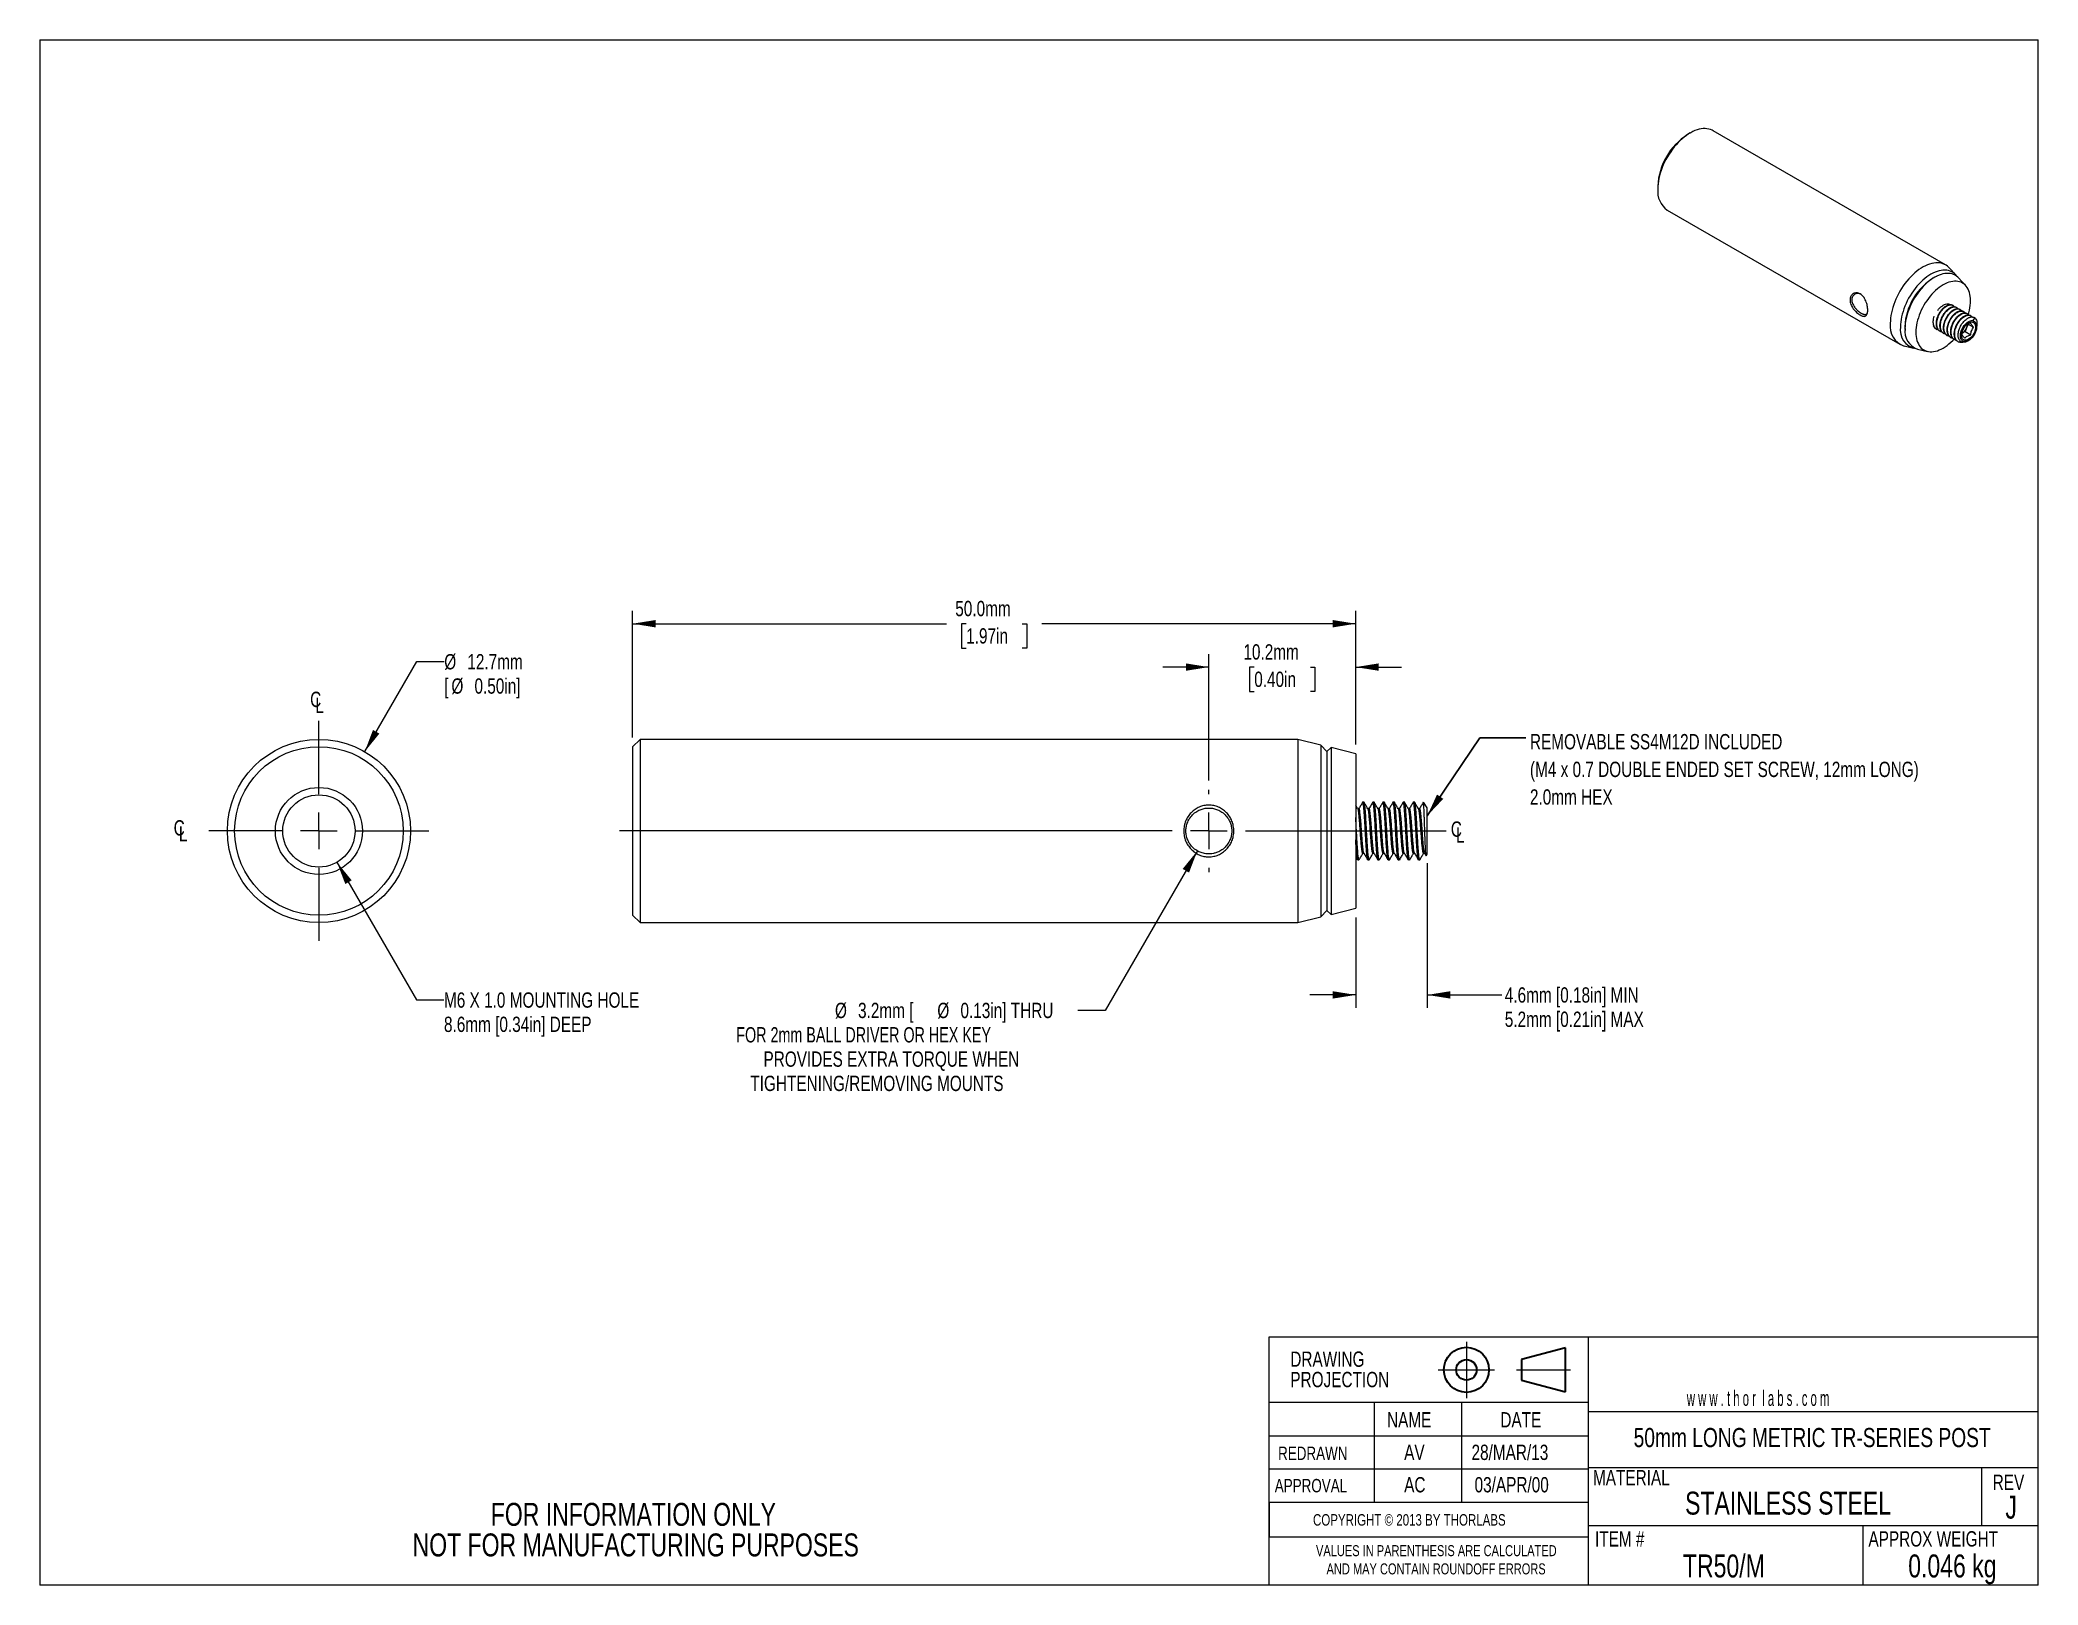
# Model space of a CAD drawing. Header units: millimetres. Extents: x 2 to 278, y 1 to 215.
import ezdxf

# ---------------------------------------------------------------- set-up
doc = ezdxf.new("R2010")
doc.units = ezdxf.units.MM
doc.header["$PDSIZE"] = -1
doc.linetypes.add('CENTERX2', pattern=[20.32, 12.7, -2.54, 2.54, -2.54])
doc.styles.add('SLDTEXTSTYLE0', font='TXT', dxfattribs={"width": 0.75})
doc.styles.add('SLDTEXTSTYLE1', font='TXT', dxfattribs={"width": 0.5525})
doc.styles.add('SLDTEXTSTYLE2', font='TXT', dxfattribs={"width": 0.7})
doc.dimstyles.new('SLDDIMSTYLE0', dxfattribs={"dimtxt": 2.116667, "dimasz": 3.175, "dimexe": 0, "dimexo": 0.0625, "dimgap": 0.529167, "dimtad": 0, "dimtih": 1, "dimtoh": 1, "dimdec": 1, "dimlfac": 0.5, "dimrnd": 1e-09, "dimzin": 12, "dimdsep": 46, "dimtxsty": 'SLDTEXTSTYLE0', "dimsah": 1, "dimcen": 0.09, "dimadec": 0, "dimazin": 3, "dimtfac": 1, "dimtdec": 1, "dimtmove": 0, "dimatfit": 0, "dimfxl": 1, "dimfrac": 2, "dimtolj": 1, "dimtzin": 12, "dimarcsym": 0})
doc.dimstyles.new('SLDDIMSTYLE1', dxfattribs={"dimtxt": 2.116667, "dimasz": 3.175, "dimexe": 0, "dimexo": 0.0625, "dimgap": 0.529167, "dimtad": 0, "dimtih": 1, "dimtoh": 1, "dimdec": 1, "dimlfac": 0.5, "dimrnd": 1e-09, "dimzin": 4, "dimdsep": 46, "dimtxsty": 'SLDTEXTSTYLE0', "dimsah": 1, "dimcen": 0.09, "dimadec": 0, "dimazin": 1, "dimtfac": 1, "dimtdec": 1, "dimtofl": 0, "dimtmove": 0, "dimatfit": 3, "dimfxl": 1, "dimfrac": 2, "dimtolj": 1, "dimtzin": 12, "dimarcsym": 0})
doc.dimstyles.new('SLDDIMSTYLE2', dxfattribs={"dimtxt": 2.116667, "dimasz": 3.175, "dimexe": 0, "dimexo": 0.0625, "dimgap": 0.529167, "dimtad": 0, "dimtih": 1, "dimtoh": 1, "dimdec": 1, "dimlfac": 0.5, "dimrnd": 1e-09, "dimzin": 12, "dimdsep": 46, "dimtxsty": 'SLDTEXTSTYLE0', "dimsah": 1, "dimcen": 0, "dimadec": 0, "dimazin": 3, "dimtfac": 1, "dimtdec": 1, "dimtofl": 0, "dimtmove": 0, "dimatfit": 3, "dimfxl": 1, "dimfrac": 2, "dimtolj": 1, "dimtzin": 12, "dimarcsym": 0})
doc.dimstyles.new('SLDDIMSTYLE3', dxfattribs={"dimtxt": 0.18, "dimasz": 3.175, "dimexe": 0, "dimexo": 0.0625, "dimgap": 0, "dimtad": 0, "dimtih": 1, "dimtoh": 1, "dimdec": 0, "dimrnd": 1e-09, "dimzin": 0, "dimdsep": 46, "dimtxsty": 'Standard', "dimsah": 1, "dimcen": 0.09, "dimadec": 0, "dimazin": 0, "dimtfac": 3.175, "dimtdec": 0, "dimtofl": 0, "dimtmove": 0, "dimatfit": 3, "dimfxl": 1, "dimfrac": 2, "dimtolj": 1, "dimtzin": 0, "dimarcsym": 0})
doc.dimstyles.new('SLDDIMSTYLE4', dxfattribs={"dimtxt": 2.116667, "dimasz": 3.175, "dimexe": 0, "dimexo": 0.0625, "dimgap": 0.529167, "dimtad": 0, "dimtih": 1, "dimtoh": 1, "dimdec": 1, "dimlfac": 0.5, "dimrnd": 1e-09, "dimzin": 12, "dimdsep": 46, "dimtxsty": 'SLDTEXTSTYLE0', "dimsah": 1, "dimcen": 0, "dimadec": 0, "dimazin": 3, "dimtfac": 1, "dimtdec": 1, "dimtofl": 0, "dimtmove": 0, "dimatfit": 3, "dimfxl": 1, "dimfrac": 2, "dimtolj": 1, "dimtzin": 12, "dimarcsym": 0})

msp = doc.modelspace()

# ---------------------------------------------------------------- texts
at = {"color": 8, "linetype": 'Continuous', "lineweight": 0, "attachment_point": 1, "style": 'SLDTEXTSTYLE0'}
for s, insert, char_height in [('REMOVABLE SS4M12D INCLUDED', (207.7, 118.63), 2.1167), ('(M4 x 0.7 DOUBLE ENDED SET SCREW, 12mm LONG)', (207.7, 114.8), 2.1167), ('2.0mm HEX', (207.7, 110.98), 2.117)]:
    msp.add_mtext(s, dxfattribs=dict(at, insert=insert, char_height=char_height))
at = {"color": 7, "linetype": 'Continuous', "lineweight": 0}
for s, insert, char_height, attachment_point, style in [('DRAWING', (174.55, 33.21), 2.117, 1, 'SLDTEXTSTYLE0'), ('PROJECTION', (174.55, 30.39), 2.117, 1, 'SLDTEXTSTYLE0'), ('w w w . t h o r  l a b s . c o m', (229.4, 27.8), 2.1167, 1, 'SLDTEXTSTYLE1'), ('NAME', (187.93, 24.82), 2.117, 1, 'SLDTEXTSTYLE0'), ('DATE', (203.61, 24.82), 2.117, 1, 'SLDTEXTSTYLE0'), ('50mm LONG METRIC TR-SERIES POST', (246.74, 22.63), 2.6458, 2, 'SLDTEXTSTYLE0'), ('REDRAWN', (172.86, 20.05), 1.852, 1, 'SLDTEXTSTYLE0'), ('AV', (190.3, 20.32), 2.117, 1, 'SLDTEXTSTYLE0'), ('28/MAR/13', (199.62, 20.32), 2.117, 1, 'SLDTEXTSTYLE0'), ('MATERIAL', (216.42, 16.82), 2.117, 1, 'SLDTEXTSTYLE0'), ('APPROVAL', (172.4, 15.58), 1.852, 1, 'SLDTEXTSTYLE0'), ('AC', (190.3, 15.84), 2.117, 1, 'SLDTEXTSTYLE0'), ('03/APR/00', (200.04, 15.84), 2.117, 1, 'SLDTEXTSTYLE0'), ('STAINLESS STEEL', (243.41, 13.82), 3.175, 2, 'SLDTEXTSTYLE0'), ('REV', (271.72, 16.17), 2.117, 1, 'SLDTEXTSTYLE0'), ('FOR INFORMATION ONLY', (83.67, 12.27), 3.175, 2, 'SLDTEXTSTYLE0'), ('J', (274.27, 13.26), 3.17, 2, 'SLDTEXTSTYLE0'), ('COPYRIGHT © 2013 BY THORLABS', (177.69, 10.71), 1.5875, 1, 'SLDTEXTSTYLE0'), ('ITEM #', (216.7, 8.35), 2.117, 1, 'SLDTEXTSTYLE0'), ('APPROX WEIGHT', (254.53, 8.35), 2.1167, 1, 'SLDTEXTSTYLE0'), ('NOT FOR MANUFACTURING PURPOSES', (84, 8.04), 3.175, 2, 'SLDTEXTSTYLE0'), ('VALUES IN PARENTHESIS ARE CALCULATED', (194.75, 6.42), 1.524, 2, 'SLDTEXTSTYLE0'), ('AND MAY CONTAIN ROUNDOFF ERRORS', (194.72, 3.9), 1.524, 2, 'SLDTEXTSTYLE0'), ('TR50/M', (234.53, 5.13), 3.175, 2, 'SLDTEXTSTYLE0'), ('0.046 kg', (266.14, 5.13), 3.175, 2, 'SLDTEXTSTYLE0')]:
    msp.add_mtext(s, dxfattribs=dict(at, insert=insert, char_height=char_height, attachment_point=attachment_point, style=style))

# ---------------------------------------------------------------- blocks, each defined once
blk = doc.blocks.new('Third Angle Projection Block')
at = {"color": 7, "linetype": 'CENTERX2', "lineweight": 18}
for p, q in [((101.48, 23.81), (101.48, 14.07)), ((96.6, 18.94), (106.35, 18.94)), ((110.14, 18.94), (119.45, 18.94))]:
    blk.add_line(p, q, dxfattribs=at)
at = {"color": 7, "linetype": 'Continuous', "lineweight": 35}
for p, q in [((118.62, 22.75), (111, 20.71)), ((118.62, 15.13), (118.62, 22.75)), ((111, 20.71), (111, 17.17)), ((111, 17.17), (118.62, 15.13))]:
    blk.add_line(p, q, dxfattribs=at)
for radius in [3.9, 1.77]:
    blk.add_circle((101.48, 18.94), radius, dxfattribs=at)
at = {"color": 7, "linetype": 'Continuous', "lineweight": 0}
blk.add_point((101.48, 18.94), dxfattribs=at)
blk = doc.blocks.new('_D')
at = {"color": 7, "linetype": 'Continuous', "lineweight": 0}
for p, q in [((193.5, 100.75), (193.5, 80.76)), ((183.6, 93.25), (183.6, 80.76)), ((183.6, 82.54), (177.25, 82.54)), ((193.5, 82.54), (203.79, 82.54))]:
    blk.add_line(p, q, dxfattribs=at)
at = {"color": 7, "linetype": 'Continuous', "lineweight": 18}
for points in [[(183.6, 82.54), (180.42, 83.05), (180.42, 82.03)], [(193.5, 82.54), (196.68, 82.03), (196.68, 83.05)]]:
    blk.add_solid(points, dxfattribs=at)
at = {"color": 7, "linetype": 'Continuous', "lineweight": 18, "char_height": 2.1167, "attachment_point": 1, "style": 'SLDTEXTSTYLE0'}
for s, insert in [('4.6mm [0.18in] MIN', (204.22, 83.59)), ('5.2mm [0.21in] MAX', (204.22, 80.23))]:
    blk.add_mtext(s, dxfattribs=dict(at, insert=insert))
blk = doc.blocks.new('_D_1')
at = {"color": 7, "linetype": 'Continuous', "lineweight": 0}
for p, q in [((163.28, 127.89), (156.93, 127.89)), ((163.28, 112.2), (163.28, 129.67)), ((169.56, 127.89), (168.91, 127.89)), ((168.91, 127.89), (168.91, 124.53)), ((177.32, 127.89), (177.96, 127.89)), ((177.96, 127.89), (177.96, 124.53)), ((183.6, 117.18), (183.6, 129.67)), ((183.6, 127.89), (189.95, 127.89)), ((168.91, 124.53), (169.56, 124.53)), ((177.96, 124.53), (177.32, 124.53))]:
    blk.add_line(p, q, dxfattribs=at)
at = {"color": 7, "linetype": 'Continuous', "lineweight": 18}
for points in [[(163.28, 127.89), (160.1, 128.4), (160.1, 127.38)], [(183.6, 127.89), (186.77, 127.38), (186.77, 128.4)]]:
    blk.add_solid(points, dxfattribs=at)
at = {"color": 7, "linetype": 'Continuous', "lineweight": 18, "char_height": 2.117, "attachment_point": 1, "style": 'SLDTEXTSTYLE0'}
for s, insert in [('10.2mm', (168.06, 131.05)), ('0.40in', (169.56, 127.26))]:
    blk.add_mtext(s, dxfattribs=dict(at, insert=insert))
blk = doc.blocks.new('_D_2')
at = {"color": 7, "linetype": 'Continuous', "lineweight": 0}
for p, q in [((83.57, 118.15), (83.57, 135.67)), ((183.6, 117.18), (183.6, 135.67)), ((83.57, 133.89), (126.99, 133.89)), ((129.71, 133.89), (129.06, 133.89)), ((129.06, 133.89), (129.06, 130.53)), ((137.46, 133.89), (138.11, 133.89)), ((138.11, 133.89), (138.11, 130.53)), ((183.6, 133.89), (140.18, 133.89)), ((129.06, 130.53), (129.71, 130.53)), ((138.11, 130.53), (137.46, 130.53))]:
    blk.add_line(p, q, dxfattribs=at)
at = {"color": 7, "linetype": 'Continuous', "lineweight": 18}
for points in [[(83.57, 133.89), (86.75, 133.38), (86.75, 134.4)], [(183.6, 133.89), (180.42, 134.4), (180.42, 133.38)]]:
    blk.add_solid(points, dxfattribs=at)
at = {"color": 7, "linetype": 'Continuous', "lineweight": 18, "char_height": 2.117, "attachment_point": 1, "style": 'SLDTEXTSTYLE0'}
for s, insert in [('50.0mm', (128.2, 137.05)), ('1.97in', (129.71, 133.26))]:
    blk.add_mtext(s, dxfattribs=dict(at, insert=insert))
blk = doc.blocks.new('_D_3')
at = {"color": 7, "linetype": 'Continuous', "lineweight": 0}
for p, q in [((161.69, 102.47), (148.95, 80.4)), ((148.95, 80.4), (145.14, 80.4))]:
    blk.add_line(p, q, dxfattribs=at)
at = {"color": 7, "linetype": 'Continuous', "lineweight": 18}
blk.add_solid([(161.69, 102.47), (159.66, 99.97), (160.54, 99.46)], dxfattribs=at)
at = {"color": 7, "linetype": 'Continuous', "lineweight": 18, "attachment_point": 1}
for s, insert, char_height, style in [('%%c', (111.56, 81.45), 2.117, 'SLDTEXTSTYLE0'), ('3.2mm [', (114.75, 81.45), 2.117, 'SLDTEXTSTYLE0'), ('%%c', (125.72, 81.45), 2.117, 'SLDTEXTSTYLE0'), ('0.13in] THRU', (128.92, 81.45), 2.1167, 'SLDTEXTSTYLE0'), ('FOR 2mm BALL DRIVER OR HEX KEY', (97.91, 78.08), 2.1167, 'SLDTEXTSTYLE2'), ('PROVIDES EXTRA TORQUE WHEN', (101.67, 74.72), 2.1167, 'SLDTEXTSTYLE0'), ('TIGHTENING/REMOVING MOUNTS', (99.85, 71.36), 2.1167, 'SLDTEXTSTYLE0')]:
    blk.add_mtext(s, dxfattribs=dict(at, insert=insert, char_height=char_height, style=style))
blk = doc.blocks.new('SW_SYMBOL_MOD_CL')
at = {"color": 0, "linetype": 'Continuous', "lineweight": 0, "char_height": 783, "attachment_point": 5, "style": 'SLDTEXTSTYLE0'}
for s, insert in [('C', (400, 600)), ('L', (600, 300))]:
    blk.add_mtext(s, dxfattribs=dict(at, insert=insert))
blk = doc.blocks.new('SW_CENTERMARKSYMBOL_0')
at = {"color": 0, "linetype": 'Continuous', "lineweight": 18}
for p, q in [((0, 5.08), (0, 5.71)), ((-5.08, 0), (-81.53, 0)), ((0, 0), (-2.54, 0)), ((0, 0), (0, 2.54)), ((0, 0), (0, -2.54)), ((0, 0), (2.54, 0)), ((5.08, 0), (32.83, 0)), ((0, -5.08), (0, -5.71))]:
    blk.add_line(p, q, dxfattribs=at)
blk = doc.blocks.new('_D_4')
at = {"color": 7, "linetype": 'Continuous', "lineweight": 0}
for p, q in [((46.51, 116.19), (53.7, 128.65)), ((53.7, 128.65), (57.51, 128.65))]:
    blk.add_line(p, q, dxfattribs=at)
at = {"color": 7, "linetype": 'Continuous', "lineweight": 18}
blk.add_solid([(46.51, 116.19), (48.53, 118.69), (47.65, 119.2)], dxfattribs=at)
at = {"color": 7, "linetype": 'Continuous', "lineweight": 18, "attachment_point": 1, "style": 'SLDTEXTSTYLE0'}
for s, insert, char_height in [('%%c', (57.51, 129.69), 2.117), ('12.7mm', (60.7, 129.69), 2.117), ('[', (57.51, 126.33), 2.12), ('%%c', (58.5, 126.33), 2.117), ('0.50in]', (61.69, 126.33), 2.117)]:
    blk.add_mtext(s, dxfattribs=dict(at, insert=insert, char_height=char_height))
blk = doc.blocks.new('_D_5')
at = {"color": 7, "linetype": 'Continuous', "lineweight": 0}
for p, q in [((42.67, 100.89), (53.66, 81.85)), ((53.66, 81.85), (57.47, 81.85))]:
    blk.add_line(p, q, dxfattribs=at)
at = {"color": 7, "linetype": 'Continuous', "lineweight": 18}
blk.add_solid([(42.67, 100.89), (43.82, 97.88), (44.7, 98.39)], dxfattribs=at)
at = {"color": 7, "linetype": 'Continuous', "lineweight": 18, "char_height": 2.1167, "attachment_point": 1, "style": 'SLDTEXTSTYLE0'}
for s, insert in [('M6 X 1.0 MOUNTING HOLE', (57.47, 82.89)), ('8.6mm [0.34in] DEEP', (57.47, 79.53))]:
    blk.add_mtext(s, dxfattribs=dict(at, insert=insert))
blk = doc.blocks.new('SW_CENTERMARKSYMBOL_1')
at = {"color": 0, "linetype": 'Continuous', "lineweight": 18}
for p, q in [((0, 5.08), (0, 15.2146)), ((-5.08, 0), (-15.2146, 0)), ((0, 0), (-2.54, 0)), ((0, 0), (0, 2.54)), ((0, 0), (0, -2.54)), ((0, 0), (2.54, 0)), ((5.08, 0), (15.2146, 0)), ((0, -5.08), (0, -15.2146))]:
    blk.add_line(p, q, dxfattribs=at)

# ---------------------------------------------------------------- dimensions: what is measured, and where the dimension line sits
at = {"color": 7, "linetype": 'Continuous', "lineweight": 18}
for base, p2, dimstyle, picture, middle in [((83.57, 133.89), (83.57, 116.88), 'SLDDIMSTYLE1', '_D_2', (133.58, 133.89)), ((163.28, 127.89), (163.28, 110.93), 'SLDDIMSTYLE0', '_D_1', (173.44, 127.89))]:
    dim = msp.add_linear_dim(base=base, p1=(183.6, 115.91), p2=p2, dimstyle=dimstyle, dxfattribs=at)
    dim.commit()
    dim.dimension.update_dxf_attribs({"geometry": picture, "text_midpoint": middle, "dimtype": 160})
dim = msp.add_diameter_dim_2p(p1=(33.83, 94.24), p2=(46.51, 116.19), text='%%c12.7mm\\P[%%c0.50in]', dimstyle='SLDDIMSTYLE4', dxfattribs=at)
dim.commit()
dim.dimension.update_dxf_attribs({"geometry": '_D_4', "text_midpoint": (64.49, 128.65), "dimtype": 163})
for p1, p2, text, picture, middle in [((37.67, 109.55), (42.67, 100.89), 'M6 X 1.0 MOUNTING HOLE\\P8.6mm [0.34in] DEEP', '_D_5', (75.21, 81.85)), ((164.86, 107.97), (161.69, 102.47), '%%c3.2mm [%%c0.13in] THRU\\PFOR 2mm BALL DRIVER OR HEX KEY\\P PROVIDES EXTRA TORQUE WHEN\\PTIGHTENING/REMOVING MOUNTS', '_D_3', (121.53, 80.4))]:
    dim = msp.add_diameter_dim_2p(p1=p1, p2=p2, text=text, dimstyle='SLDDIMSTYLE2', override={"dimpost": '<>'}, dxfattribs=at)
    dim.commit()
    dim.dimension.update_dxf_attribs({"geometry": picture, "text_midpoint": middle, "dimtype": 163})
dim = msp.add_linear_dim(base=(193.5, 82.54), p1=(183.6, 94.52), p2=(193.5, 102.02), text='4.6mm [0.18in] MIN\\P5.2mm [0.21in] MAX', dimstyle='SLDDIMSTYLE0', dxfattribs=at)
dim.commit()
dim.dimension.update_dxf_attribs({"geometry": '_D', "text_midpoint": (217.67, 82.54), "dimtype": 160})

# ---------------------------------------------------------------- linework, layer by layer
at = {"color": 7, "linetype": 'Continuous', "lineweight": 18}
for p, q in [((1.58, 214.65), (277.99, 214.65)), ((1.58, 214.65), (1.58, 0.9)), ((277.99, 0.9), (277.99, 214.65)), ((265.2, 183.52), (233.03, 202.09)), ((229.86, 201.78), (229.51, 201.57)), ((225.38, 194.43), (225.38, 194.02)), ((226.7, 191.11), (258.86, 172.54)), ((266.61, 182.15), (265.71, 183.12)), ((263.92, 181.94), (263.7, 181.83)), ((267.97, 180.68), (267, 181.72)), ((266.22, 177.93), (266.16, 177.96)), ((266.71, 177.64), (266.65, 177.68)), ((267.21, 177.35), (267.15, 177.39)), ((267.7, 177.07), (267.64, 177.1)), ((259.57, 174.97), (259.58, 174.68)), ((259.58, 174.68), (259.59, 174.44)), ((263.91, 174.64), (263.97, 174.6)), ((264.4, 174.35), (264.47, 174.32)), ((267.9, 174.3), (267.49, 174.07)), ((268.1, 174.83), (267.9, 174.3)), ((267.9, 174.3), (268.67, 173.86)), ((268.31, 175.35), (268.1, 174.83)), ((268.2, 176.78), (268.14, 176.82)), ((268.31, 175.35), (269.08, 174.91)), ((268.69, 176.5), (268.63, 176.53)), ((269.17, 176.22), (269.13, 176.25)), ((259.47, 172.31), (260.76, 172.01)), ((261.32, 171.88), (262.71, 171.57)), ((264.9, 174.07), (264.96, 174.03)), ((265.39, 173.78), (265.46, 173.75)), ((265.89, 173.5), (265.95, 173.46)), ((266.38, 173.21), (266.45, 173.18)), ((266.88, 172.93), (266.94, 172.89)), ((267.49, 174.07), (267.46, 174.05)), ((267.49, 174.07), (267.46, 174.05)), ((84.59, 117.89), (83.57, 116.88)), ((83.57, 116.88), (83.57, 105.22)), ((175.57, 117.89), (84.59, 117.89)), ((84.59, 117.89), (84.59, 105.22)), ((178.77, 117.1), (175.57, 117.89)), ((175.57, 117.89), (175.57, 105.22)), ((179.6, 116.22), (178.77, 117.1)), ((178.77, 117.1), (178.77, 105.22)), ((180.18, 116.76), (179.6, 116.22)), ((179.6, 116.22), (179.6, 105.22)), ((183.6, 115.91), (180.18, 116.76)), ((180.18, 116.76), (180.18, 105.22)), ((183.6, 115.91), (183.6, 105.22)), ((184.05, 108.31), (183.88, 108.31)), ((184.75, 109.22), (184.58, 109.22)), ((185.45, 108.31), (185.28, 108.31)), ((186.15, 109.22), (185.98, 109.22)), ((186.85, 108.31), (186.68, 108.31)), ((187.55, 109.22), (187.38, 109.22)), ((188.25, 108.31), (188.08, 108.31)), ((188.95, 109.22), (188.78, 109.22)), ((189.65, 108.31), (189.48, 108.31)), ((190.35, 109.22), (190.18, 109.22)), ((191.05, 108.31), (190.88, 108.31)), ((191.75, 109.22), (191.58, 109.22)), ((192.45, 108.31), (192.28, 108.31)), ((193.5, 108.42), (192.96, 109.19)), ((193.5, 102.02), (193.5, 108.42)), ((83.57, 105.22), (83.57, 93.56)), ((84.59, 105.22), (84.59, 92.54)), ((175.57, 105.22), (175.57, 92.54)), ((178.77, 105.22), (178.77, 93.33)), ((179.6, 105.22), (179.6, 94.22)), ((180.18, 105.22), (180.18, 93.68)), ((183.6, 105.22), (183.6, 94.52)), ((183.6, 101.68), (183.86, 101.24)), ((183.88, 101.22), (184.05, 101.22)), ((184.58, 102.13), (184.74, 102.13)), ((185.28, 101.22), (185.45, 101.22)), ((185.98, 102.13), (186.14, 102.13)), ((186.68, 101.22), (186.85, 101.22)), ((187.38, 102.13), (187.54, 102.13)), ((188.08, 101.22), (188.25, 101.22)), ((188.78, 102.13), (188.94, 102.13)), ((189.48, 101.22), (189.65, 101.22)), ((190.18, 102.13), (190.34, 102.13)), ((190.88, 101.22), (191.05, 101.22)), ((191.58, 102.13), (191.74, 102.13)), ((192.28, 101.22), (192.45, 101.22)), ((192.98, 102.13), (193.14, 102.13)), ((193.12, 102.15), (193.33, 101.8)), ((193.35, 101.8), (193.5, 102.02)), ((178.77, 93.33), (179.6, 94.22)), ((179.6, 94.22), (180.18, 93.68)), ((180.18, 93.68), (183.6, 94.52)), ((83.57, 93.56), (84.59, 92.54)), ((84.59, 92.54), (175.57, 92.54)), ((175.57, 92.54), (178.77, 93.33)), ((277.99, 35.24), (277.99, 50.03)), ((171.63, 7.56), (171.63, 35.24)), ((171.63, 35.24), (215.74, 35.24)), ((215.74, 35.24), (215.74, 0.9)), ((215.74, 35.24), (277.99, 35.24)), ((171.63, 12.3), (171.63, 26.17)), ((171.63, 0.9), (171.63, 26.17)), ((215.74, 26.17), (171.63, 26.17)), ((186.13, 26.17), (186.13, 12.3)), ((198.21, 26.17), (198.21, 12.3)), ((215.74, 24.89), (277.99, 24.89)), ((215.74, 21.49), (171.63, 21.49)), ((215.74, 16.92), (171.63, 16.92)), ((215.74, 17.16), (277.99, 17.16)), ((270.17, 17.16), (270.17, 9.14)), ((215.74, 12.3), (171.63, 12.3)), ((171.63, 12.3), (171.63, 7.56)), ((215.74, 9.14), (277.99, 9.14)), ((253.75, 9.14), (253.75, 0.9)), ((171.63, 7.56), (215.74, 7.56)), ((277.99, 0.9), (1.58, 0.9))]:
    msp.add_line(p, q, dxfattribs=at)
at = {"color": 7, "linetype": 'Continuous', "lineweight": 18, "flags": 128}
for points in [[(233.03, 202.09), (232.9, 202.16), (232.68, 202.25), (232.44, 202.32), (232.19, 202.37), (231.93, 202.39), (231.67, 202.38), (231.39, 202.35), (231.11, 202.29), (230.82, 202.21), (230.53, 202.1), (230.24, 201.97), (229.94, 201.82), (229.64, 201.64), (229.35, 201.44), (229.05, 201.22), (228.77, 200.98), (228.48, 200.72), (228.2, 200.45), (227.93, 200.15), (227.67, 199.84), (227.41, 199.52), (227.17, 199.18), (226.94, 198.83), (226.72, 198.48), (226.52, 198.11), (226.33, 197.74), (226.15, 197.36), (226, 196.98), (225.86, 196.6), (225.73, 196.22), (225.63, 195.84), (225.54, 195.46), (225.47, 195.09), (225.42, 194.72), (225.39, 194.36), (225.38, 194.02)], [(265.71, 183.12), (265.66, 183.17), (265.48, 183.33), (265.28, 183.47), (265.07, 183.59), (264.84, 183.69), (264.61, 183.75), (264.36, 183.8), (264.1, 183.82), (263.83, 183.81), (263.56, 183.78), (263.28, 183.72), (262.99, 183.64), (262.7, 183.53), (262.4, 183.4), (262.11, 183.25), (261.81, 183.07), (261.52, 182.87), (261.22, 182.65), (260.93, 182.41), (260.65, 182.15), (260.37, 181.88), (260.1, 181.58), (259.84, 181.27), (259.58, 180.95), (259.34, 180.61), (259.11, 180.27), (258.89, 179.91), (258.69, 179.54), (258.5, 179.17), (258.32, 178.79), (258.16, 178.41), (258.02, 178.03), (257.9, 177.65), (257.79, 177.27), (257.71, 176.89), (257.64, 176.52), (257.59, 176.15), (257.56, 175.79), (257.55, 175.45)], [(266.8, 181.92), (266.75, 181.97), (266.6, 182.16), (266.42, 182.32), (266.23, 182.46), (266.03, 182.58), (265.82, 182.67), (265.59, 182.74), (265.35, 182.79), (265.1, 182.8), (264.84, 182.8), (264.57, 182.76), (264.3, 182.71), (264.02, 182.62), (263.74, 182.52), (263.45, 182.39), (263.16, 182.23), (262.88, 182.05), (262.59, 181.86), (262.31, 181.64), (262.03, 181.4), (261.76, 181.14), (261.49, 180.86), (261.23, 180.57), (260.98, 180.26), (260.74, 179.94), (260.51, 179.61), (260.3, 179.27), (260.09, 178.92), (259.9, 178.56), (259.73, 178.2), (259.57, 177.83), (259.43, 177.46), (259.31, 177.09), (259.2, 176.72), (259.12, 176.35), (259.05, 175.99), (259, 175.64), (258.97, 175.29), (258.96, 174.95)], [(267, 181.72), (266.89, 181.83), (266.71, 181.98), (266.52, 182.1), (266.31, 182.2), (266.09, 182.28), (265.86, 182.33), (265.62, 182.35), (265.37, 182.36), (265.11, 182.33), (264.84, 182.28), (264.57, 182.21), (264.29, 182.11), (264.01, 181.99), (263.73, 181.84), (263.45, 181.67), (263.17, 181.48), (262.89, 181.27), (262.62, 181.04), (262.35, 180.79), (262.08, 180.53), (261.83, 180.24), (261.58, 179.94), (261.34, 179.63), (261.12, 179.31), (260.9, 178.97), (260.7, 178.63), (260.52, 178.28), (260.34, 177.92), (260.19, 177.56), (260.05, 177.2), (259.93, 176.83), (259.82, 176.47), (259.74, 176.11), (259.67, 175.76), (259.62, 175.41), (259.59, 175.07), (259.58, 174.74)], [(268.34, 176.67), (268.41, 176.91), (268.5, 177.26), (268.56, 177.6), (268.61, 177.93), (268.64, 178.26), (268.65, 178.58), (268.64, 178.88), (268.61, 179.18), (268.56, 179.45), (268.5, 179.72), (268.41, 179.96), (268.31, 180.19), (268.19, 180.4), (268.05, 180.59), (267.9, 180.76), (267.73, 180.9), (267.54, 181.02), (267.35, 181.12), (267.14, 181.2), (266.91, 181.25), (266.68, 181.27), (266.44, 181.27), (266.19, 181.25), (265.94, 181.2), (265.67, 181.12), (265.41, 181.03), (265.14, 180.9), (264.87, 180.76), (264.6, 180.59), (264.33, 180.4), (264.07, 180.2), (263.81, 179.97), (263.55, 179.72), (263.3, 179.46), (263.06, 179.18), (262.83, 178.89), (262.6, 178.58), (262.39, 178.26), (262.2, 177.94), (262.01, 177.6), (261.84, 177.26), (261.69, 176.92), (261.55, 176.57), (261.43, 176.22), (261.33, 175.87), (261.24, 175.53), (261.18, 175.19), (261.13, 174.86), (261.1, 174.53), (261.09, 174.21), (261.09, 174.21)], [(264.11, 177.23), (264.24, 177.41), (264.39, 177.57), (264.55, 177.72), (264.71, 177.84), (264.87, 177.95), (265.03, 178.03), (265.19, 178.09), (265.35, 178.12), (265.5, 178.13), (265.64, 178.12), (265.76, 178.07), (265.83, 178.04)], [(261.09, 174.21), (261.1, 173.91), (261.13, 173.61), (261.18, 173.33), (261.24, 173.07), (261.33, 172.82), (261.43, 172.6), (261.55, 172.39), (261.69, 172.2), (261.84, 172.03), (262.01, 171.89), (262.2, 171.76), (262.39, 171.67), (262.6, 171.59), (262.83, 171.54), (263.06, 171.52), (263.3, 171.52), (263.55, 171.54), (263.81, 171.59), (264.07, 171.66), (264.33, 171.76), (264.6, 171.88), (264.87, 172.03), (265.14, 172.2), (265.41, 172.38), (265.67, 172.59), (265.94, 172.82), (266.19, 173.07), (266.35, 173.23)], [(269.46, 174.62), (269.4, 174.43), (269.33, 174.23), (269.24, 174.04), (269.14, 173.86), (269.02, 173.68), (268.9, 173.52), (268.76, 173.37), (268.61, 173.24), (268.47, 173.12), (268.31, 173.03), (268.17, 172.97), (268.02, 172.93), (267.88, 172.91), (267.75, 172.92), (267.63, 172.96), (267.52, 173.02), (267.43, 173.1), (267.36, 173.21), (267.3, 173.34), (267.26, 173.48), (267.24, 173.65), (267.24, 173.82), (267.27, 174), (267.31, 174.2), (267.37, 174.39), (267.44, 174.58), (267.54, 174.77), (267.65, 174.96), (267.77, 175.13), (267.9, 175.29), (268.04, 175.43), (268.19, 175.55), (268.34, 175.66), (268.49, 175.74), (268.64, 175.79), (268.78, 175.83), (268.92, 175.83)], [(268.37, 173.25), (268.23, 173.18), (268.1, 173.13), (267.97, 173.12), (267.85, 173.12), (267.73, 173.15), (267.64, 173.21), (267.55, 173.29), (267.49, 173.39), (267.44, 173.52), (267.41, 173.66), (267.4, 173.81), (267.41, 173.98), (267.44, 174.15), (267.49, 174.33), (267.55, 174.51), (267.64, 174.68), (267.73, 174.85), (267.85, 175.01), (267.97, 175.16), (268.1, 175.29), (268.23, 175.41), (268.37, 175.5), (268.51, 175.57), (268.65, 175.61), (268.78, 175.63), (268.9, 175.62), (269.01, 175.59), (269.11, 175.53), (269.19, 175.45), (269.26, 175.35), (269.31, 175.23), (269.34, 175.09), (269.35, 174.93), (269.34, 174.77), (269.31, 174.59), (269.26, 174.42), (269.19, 174.24), (269.11, 174.06), (269.01, 173.89), (268.9, 173.73), (268.78, 173.58), (268.65, 173.45), (268.51, 173.34), (268.37, 173.25)]]:
    msp.add_lwpolyline(points, dxfattribs=at)
at = {"color": 7, "linetype": 'Continuous', "lineweight": 18}
for radius in [12.67, 11.66, 6.02, 5]:
    msp.add_circle((40.17, 105.22), radius, dxfattribs=at)
for centre, radius, start, end in [((234.32, 194.03), 8.94, 122.5521, 177.4533), ((228.55, 193.7), 3.18, 174.321, 234.3669), ((267.9, 174.63), 8.34, 120.2384, 177.6648), ((260.36, 175.01), 2.85, 171.1819, 251.6174), ((261.53, 174.52), 2.6, 170.4671, 259.4537), ((262.19, 174.37), 2.63, 171.956, 250.8433), ((266.66, 175.36), 1.53, 302.638, 339.7729), ((266.92, 175.31), 1.28, 337.7839, 359.3672), ((268.77, 175.49), 0.825, 47.7421, 117.4513)]:
    msp.add_arc(centre, radius, start, end, dxfattribs=at)
for points, knots in [([(251.98, 178.66), (251.99, 178.76), (252, 178.94), (252.09, 179.19), (252.23, 179.39), (252.43, 179.55), (252.65, 179.65), (252.89, 179.68), (253.14, 179.64), (253.39, 179.53), (253.62, 179.36), (253.83, 179.13), (254.01, 178.86), (254.16, 178.54), (254.29, 178.21), (254.37, 177.87), (254.42, 177.55), (254.43, 177.24), (254.42, 176.97), (254.37, 176.75), (254.28, 176.58), (254.16, 176.47), (254.01, 176.41), (253.83, 176.41), (253.62, 176.48), (253.39, 176.59), (253.14, 176.75), (252.89, 176.96), (252.65, 177.2), (252.43, 177.47), (252.23, 177.76), (252.09, 178.06), (252, 178.37), (251.99, 178.56), (251.98, 178.66)], [0, 0, 0, 0, 0.032206, 0.063214, 0.094215, 0.126403, 0.158491, 0.188893, 0.218934, 0.24999, 0.281027, 0.311086, 0.341545, 0.37373, 0.405856, 0.436822, 0.467824, 0.500108, 0.532296, 0.563272, 0.594233, 0.626377, 0.658508, 0.688949, 0.719019, 0.750087, 0.781086, 0.811122, 0.841579, 0.873786, 0.905925, 0.936877, 0.967838, 1, 1, 1, 1]), ([(253.45, 179.47), (253.42, 179.49), (253.31, 179.54), (253.12, 179.58), (252.88, 179.57), (252.64, 179.48), (252.44, 179.32), (252.31, 179.12), (252.24, 178.9), (252.23, 178.76), (252.23, 178.69)], [0, 0, 0, 0, 0.060547, 0.181966, 0.321002, 0.47778, 0.632417, 0.770897, 0.893356, 1, 1, 1, 1]), ([(252.23, 178.69), (252.23, 178.62), (252.24, 178.46), (252.31, 178.21), (252.44, 177.92), (252.64, 177.63), (252.88, 177.35), (253.13, 177.12), (253.31, 176.98), (253.42, 176.91), (253.48, 176.87), (253.52, 176.85), (253.57, 176.82), (253.64, 176.78), (253.75, 176.73), (253.91, 176.68), (254.08, 176.66), (254.24, 176.7), (254.35, 176.8), (254.39, 176.91), (254.41, 176.95)], [0, 0, 0, 0, 0.058807, 0.126217, 0.202346, 0.287267, 0.373729, 0.450404, 0.524719, 0.542213, 0.558883, 0.574735, 0.588252, 0.602323, 0.648086, 0.699259, 0.775922, 0.862333, 0.947407, 1, 1, 1, 1]), ([(264.4, 174.35), (264.37, 174.38), (264.3, 174.42), (264.21, 174.51), (264.13, 174.61), (264.05, 174.75), (263.98, 174.91), (263.94, 175.11), (263.92, 175.3), (263.92, 175.47), (263.94, 175.65), (263.96, 175.83), (264.01, 176.07), (264.11, 176.38), (264.27, 176.74), (264.47, 177.08), (264.65, 177.31), (264.8, 177.48), (264.92, 177.59), (265.06, 177.72), (265.22, 177.84), (265.39, 177.93), (265.54, 177.99), (265.65, 178.02), (265.74, 178.04), (265.82, 178.04), (265.92, 178.04), (266, 178.02), (266.08, 178), (266.13, 177.98), (266.15, 177.96), (266.16, 177.96)], [0, 0, 0, 0, 0.0304298, 0.0622859, 0.094142, 0.1259982, 0.1726211, 0.2139825, 0.2500797, 0.2815123, 0.3126769, 0.3435734, 0.3742022, 0.4378379, 0.501468, 0.5632376, 0.6236473, 0.647416, 0.6763901, 0.7105678, 0.7499467, 0.7944215, 0.8302989, 0.8575724, 0.876237, 0.9004312, 0.9246256, 0.9512326, 0.9770427, 0.9985736, 1, 1, 1, 1]), ([(264.7, 174.24), (264.64, 174.25), (264.5, 174.28), (264.32, 174.41), (264.16, 174.6), (264.05, 174.85), (263.99, 175.13), (263.98, 175.44), (264.02, 175.78), (264.1, 176.14), (264.23, 176.49), (264.4, 176.83), (264.6, 177.14), (264.83, 177.41), (265.07, 177.65), (265.33, 177.83), (265.57, 177.95), (265.8, 178.01), (266.02, 178.01), (266.2, 177.94), (266.33, 177.86), (266.38, 177.77), (266.39, 177.75)], [0, 0, 0, 0, 0.0396524, 0.0928636, 0.146724, 0.2002486, 0.2524885, 0.3033645, 0.3557798, 0.4093854, 0.4632237, 0.5163121, 0.5677475, 0.6190914, 0.6721241, 0.7259497, 0.7781307, 0.8292476, 0.8787687, 0.9293376, 0.9814544, 1, 1, 1, 1]), ([(264.9, 174.07), (264.87, 174.09), (264.8, 174.13), (264.71, 174.22), (264.62, 174.32), (264.55, 174.46), (264.48, 174.63), (264.44, 174.82), (264.42, 175.01), (264.42, 175.19), (264.43, 175.36), (264.46, 175.54), (264.51, 175.78), (264.61, 176.1), (264.77, 176.46), (264.97, 176.79), (265.15, 177.03), (265.3, 177.19), (265.41, 177.31), (265.55, 177.43), (265.72, 177.55), (265.89, 177.64), (266.03, 177.7), (266.14, 177.73), (266.23, 177.75), (266.32, 177.76), (266.41, 177.75), (266.5, 177.74), (266.58, 177.71), (266.63, 177.69), (266.65, 177.68), (266.65, 177.68)], [0, 0, 0, 0, 0.03043, 0.062286, 0.094142, 0.125998, 0.172621, 0.213982, 0.25008, 0.281512, 0.312677, 0.343573, 0.374202, 0.437838, 0.501468, 0.563238, 0.623647, 0.647416, 0.67639, 0.710568, 0.749947, 0.794422, 0.830299, 0.857572, 0.876237, 0.900431, 0.924626, 0.951233, 0.977043, 0.998574, 1, 1, 1, 1]), ([(265.19, 173.95), (265.13, 173.96), (265, 174), (264.82, 174.12), (264.66, 174.32), (264.55, 174.56), (264.49, 174.84), (264.48, 175.16), (264.51, 175.49), (264.6, 175.85), (264.73, 176.21), (264.9, 176.55), (265.1, 176.85), (265.32, 177.13), (265.57, 177.36), (265.82, 177.54), (266.07, 177.67), (266.3, 177.72), (266.51, 177.72), (266.7, 177.66), (266.83, 177.57), (266.88, 177.49), (266.89, 177.47)], [0, 0, 0, 0, 0.039652, 0.092864, 0.146724, 0.200249, 0.252488, 0.303364, 0.35578, 0.409385, 0.463224, 0.516312, 0.567747, 0.619091, 0.672124, 0.72595, 0.778131, 0.829248, 0.878769, 0.929338, 0.981454, 1, 1, 1, 1]), ([(265.39, 173.78), (265.36, 173.8), (265.29, 173.85), (265.2, 173.93), (265.12, 174.04), (265.04, 174.17), (264.97, 174.34), (264.93, 174.54), (264.91, 174.72), (264.91, 174.9), (264.93, 175.08), (264.95, 175.25), (265, 175.5), (265.1, 175.81), (265.26, 176.17), (265.46, 176.51), (265.64, 176.74), (265.79, 176.91), (265.91, 177.02), (266.05, 177.15), (266.21, 177.26), (266.38, 177.36), (266.53, 177.42), (266.64, 177.45), (266.73, 177.46), (266.81, 177.47), (266.91, 177.47), (266.99, 177.45), (267.07, 177.43), (267.12, 177.41), (267.14, 177.39), (267.15, 177.39)], [0, 0, 0, 0, 0.03043, 0.062286, 0.094142, 0.125998, 0.172621, 0.213982, 0.25008, 0.281512, 0.312677, 0.343573, 0.374202, 0.437838, 0.501468, 0.563238, 0.623647, 0.647416, 0.67639, 0.710568, 0.749947, 0.794422, 0.830299, 0.857572, 0.876237, 0.900431, 0.924626, 0.951233, 0.977043, 0.998574, 1, 1, 1, 1]), ([(265.69, 173.66), (265.63, 173.68), (265.49, 173.71), (265.31, 173.84), (265.15, 174.03), (265.04, 174.28), (264.98, 174.56), (264.97, 174.87), (265.01, 175.21), (265.09, 175.56), (265.22, 175.92), (265.39, 176.26), (265.59, 176.57), (265.82, 176.84), (266.06, 177.08), (266.32, 177.26), (266.56, 177.38), (266.79, 177.44), (267.01, 177.44), (267.19, 177.37), (267.32, 177.29), (267.37, 177.2), (267.38, 177.18)], [0, 0, 0, 0, 0.039652, 0.092864, 0.146724, 0.200249, 0.252488, 0.303364, 0.35578, 0.409385, 0.463224, 0.516312, 0.567747, 0.619091, 0.672124, 0.72595, 0.778131, 0.829248, 0.878769, 0.929338, 0.981454, 1, 1, 1, 1]), ([(265.89, 173.5), (265.86, 173.52), (265.79, 173.56), (265.7, 173.65), (265.61, 173.75), (265.54, 173.89), (265.47, 174.06), (265.43, 174.25), (265.41, 174.44), (265.41, 174.62), (265.42, 174.79), (265.45, 174.97), (265.5, 175.21), (265.6, 175.52), (265.76, 175.89), (265.96, 176.22), (266.14, 176.46), (266.29, 176.62), (266.4, 176.74), (266.54, 176.86), (266.71, 176.98), (266.88, 177.07), (267.02, 177.13), (267.13, 177.16), (267.22, 177.18), (267.31, 177.19), (267.4, 177.18), (267.49, 177.17), (267.57, 177.14), (267.62, 177.12), (267.64, 177.1), (267.64, 177.1)], [0, 0, 0, 0, 0.03043, 0.062286, 0.094142, 0.125998, 0.172621, 0.213982, 0.25008, 0.281512, 0.312677, 0.343573, 0.374202, 0.437838, 0.501468, 0.563238, 0.623647, 0.647416, 0.67639, 0.710568, 0.749947, 0.794422, 0.830299, 0.857572, 0.876237, 0.900431, 0.924626, 0.951233, 0.977043, 0.998574, 1, 1, 1, 1]), ([(266.18, 173.38), (266.12, 173.39), (265.99, 173.43), (265.81, 173.55), (265.65, 173.74), (265.54, 173.99), (265.48, 174.27), (265.47, 174.58), (265.5, 174.92), (265.59, 175.28), (265.72, 175.64), (265.89, 175.97), (266.09, 176.28), (266.31, 176.56), (266.56, 176.79), (266.81, 176.97), (267.06, 177.09), (267.29, 177.15), (267.5, 177.15), (267.69, 177.09), (267.82, 177), (267.87, 176.92), (267.88, 176.9)], [0, 0, 0, 0, 0.039652, 0.092864, 0.146724, 0.200249, 0.252488, 0.303364, 0.35578, 0.409385, 0.463224, 0.516312, 0.567747, 0.619091, 0.672124, 0.72595, 0.778131, 0.829248, 0.878769, 0.929338, 0.981454, 1, 1, 1, 1]), ([(264.2, 174.52), (264.14, 174.54), (264.01, 174.57), (263.83, 174.7), (263.67, 174.89), (263.56, 175.13), (263.5, 175.42), (263.49, 175.73), (263.53, 176.07), (263.57, 176.31), (263.62, 176.43), (263.62, 176.43)], [0, 0, 0, 0, 0.096607, 0.226248, 0.357471, 0.487875, 0.61515, 0.739101, 0.866803, 0.997405, 1, 1, 1, 1]), ([(263.91, 174.64), (263.88, 174.66), (263.81, 174.71), (263.72, 174.79), (263.64, 174.9), (263.57, 175), (263.54, 175.08), (263.53, 175.11)], [0, 0, 0, 0, 0.205225, 0.42007, 0.634915, 0.84976, 1, 1, 1, 1]), ([(266.38, 173.21), (266.35, 173.23), (266.28, 173.28), (266.19, 173.36), (266.11, 173.47), (266.03, 173.6), (265.96, 173.77), (265.92, 173.97), (265.9, 174.15), (265.9, 174.33), (265.92, 174.5), (265.94, 174.68), (265.99, 174.93), (266.09, 175.24), (266.25, 175.6), (266.45, 175.94), (266.63, 176.17), (266.78, 176.34), (266.9, 176.45), (267.04, 176.57), (267.2, 176.69), (267.37, 176.79), (267.52, 176.85), (267.63, 176.88), (267.72, 176.89), (267.8, 176.9), (267.9, 176.9), (267.98, 176.88), (268.06, 176.85), (268.11, 176.83), (268.13, 176.82), (268.14, 176.82)], [0, 0, 0, 0, 0.03043, 0.062286, 0.094142, 0.125998, 0.172621, 0.213982, 0.25008, 0.281512, 0.312677, 0.343573, 0.374202, 0.437838, 0.501468, 0.563238, 0.623647, 0.647416, 0.67639, 0.710568, 0.749947, 0.794422, 0.830299, 0.857572, 0.876237, 0.900431, 0.924626, 0.951233, 0.977043, 0.998574, 1, 1, 1, 1]), ([(266.68, 173.09), (266.62, 173.11), (266.48, 173.14), (266.3, 173.27), (266.14, 173.46), (266.03, 173.7), (265.97, 173.99), (265.96, 174.3), (266, 174.64), (266.08, 174.99), (266.21, 175.35), (266.38, 175.69), (266.58, 176), (266.81, 176.27), (267.05, 176.5), (267.31, 176.69), (267.55, 176.81), (267.78, 176.87), (268, 176.86), (268.18, 176.8), (268.31, 176.72), (268.36, 176.63), (268.37, 176.61)], [0, 0, 0, 0, 0.0396524, 0.0928636, 0.146724, 0.2002486, 0.2524885, 0.3033645, 0.3557798, 0.4093854, 0.4632237, 0.5163121, 0.5677475, 0.6190914, 0.6721241, 0.7259497, 0.7781307, 0.8292476, 0.8787687, 0.9293376, 0.9814544, 1, 1, 1, 1]), ([(266.88, 172.93), (266.85, 172.95), (266.78, 172.99), (266.69, 173.08), (266.6, 173.18), (266.53, 173.32), (266.46, 173.49), (266.42, 173.68), (266.4, 173.87), (266.4, 174.04), (266.41, 174.22), (266.44, 174.4), (266.49, 174.64), (266.59, 174.95), (266.75, 175.32), (266.95, 175.65), (267.13, 175.89), (267.28, 176.05), (267.39, 176.17), (267.53, 176.29), (267.7, 176.41), (267.87, 176.5), (268.01, 176.56), (268.12, 176.59), (268.21, 176.61), (268.3, 176.61), (268.39, 176.61), (268.48, 176.6), (268.56, 176.57), (268.61, 176.55), (268.63, 176.53), (268.63, 176.53)], [0, 0, 0, 0, 0.0304298, 0.0622859, 0.094142, 0.1259982, 0.1726211, 0.2139825, 0.2500797, 0.2815123, 0.3126769, 0.3435734, 0.3742022, 0.4378379, 0.501468, 0.5632376, 0.6236473, 0.647416, 0.6763901, 0.7105678, 0.7499467, 0.7944215, 0.8302989, 0.8575724, 0.876237, 0.9004312, 0.9246256, 0.9512326, 0.9770427, 0.9985736, 1, 1, 1, 1]), ([(267.63, 172.82), (267.57, 172.81), (267.43, 172.77), (267.22, 172.78), (266.99, 172.85), (266.8, 172.98), (266.64, 173.17), (266.53, 173.42), (266.47, 173.7), (266.46, 174.01), (266.49, 174.35), (266.58, 174.71), (266.71, 175.06), (266.88, 175.4), (267.08, 175.71), (267.3, 175.98), (267.55, 176.22), (267.8, 176.4), (268.05, 176.52), (268.28, 176.58), (268.49, 176.58), (268.68, 176.51), (268.81, 176.43), (268.86, 176.35), (268.87, 176.32)], [0, 0, 0, 0, 0.0284422, 0.0751763, 0.1223548, 0.1709631, 0.2201644, 0.269059, 0.31678, 0.3632551, 0.4111363, 0.4601049, 0.5092861, 0.5577821, 0.6047682, 0.6516708, 0.700116, 0.7492855, 0.7969528, 0.8436479, 0.8888853, 0.9350798, 0.9826884, 1, 1, 1, 1]), ([(269.46, 174.62), (269.44, 174.54), (269.39, 174.38), (269.29, 174.14), (269.17, 173.89), (269.02, 173.66), (268.85, 173.45), (268.66, 173.26), (268.46, 173.1), (268.25, 172.96), (268.04, 172.87), (267.84, 172.82), (267.64, 172.81), (267.47, 172.84), (267.3, 172.92), (267.17, 173.05), (267.06, 173.21), (266.98, 173.41), (266.94, 173.64), (266.93, 173.89), (266.96, 174.17), (267.03, 174.46), (267.13, 174.75), (267.26, 175.04), (267.42, 175.32), (267.61, 175.57), (267.81, 175.8), (268.01, 175.99), (268.21, 176.13), (268.33, 176.19), (268.39, 176.22)], [0, 0, 0, 0, 0.032691, 0.06633, 0.099021, 0.13266, 0.165356, 0.198927, 0.232962, 0.267955, 0.302489, 0.338023, 0.372561, 0.408049, 0.443614, 0.480162, 0.516538, 0.553968, 0.590346, 0.627751, 0.664857, 0.702975, 0.741194, 0.78052, 0.818738, 0.858054, 0.896713, 0.936413, 0.967929, 1, 1, 1, 1]), ([(267.85, 175.02), (267.8, 174.94), (267.68, 174.78), (267.55, 174.51), (267.48, 174.23), (267.46, 174.05), (267.45, 173.96)], [0, 0, 0, 0, 0.269803, 0.548544, 0.771503, 1, 1, 1, 1]), ([(268.67, 175.49), (268.63, 175.48), (268.51, 175.44), (268.3, 175.36), (268.11, 175.25), (267.96, 175.14), (267.89, 175.06), (267.85, 175.02)], [0, 0, 0, 0, 0.109953, 0.356089, 0.610574, 0.803657, 1, 1, 1, 1]), ([(268.39, 176.22), (268.47, 176.26), (268.63, 176.32), (268.81, 176.33), (268.94, 176.32), (269.04, 176.29), (269.1, 176.27), (269.12, 176.25), (269.13, 176.25)], [0, 0, 0, 0, 0.302662, 0.55706, 0.712296, 0.856364, 0.989261, 1, 1, 1, 1]), ([(269.08, 174.91), (269.02, 174.97), (268.9, 175.1), (268.78, 175.26), (268.7, 175.39), (268.68, 175.46), (268.67, 175.49)], [0, 0, 0, 0, 0.269803, 0.548544, 0.771503, 1, 1, 1, 1]), ([(268.67, 173.86), (268.68, 173.96), (268.71, 174.17), (268.8, 174.46), (268.93, 174.71), (269.03, 174.84), (269.08, 174.91)], [0, 0, 0, 0, 0.269803, 0.548544, 0.771503, 1, 1, 1, 1]), ([(269.32, 176.1), (269.28, 176.09), (269.2, 176.07), (269.06, 175.98), (268.97, 175.88), (268.92, 175.83)], [0, 0, 0, 0, 0.313164, 0.652326, 1, 1, 1, 1]), ([(268.92, 175.83), (268.93, 175.83), (268.99, 175.81), (269.07, 175.78), (269.12, 175.73), (269.15, 175.71)], [0, 0, 0, 0, 0.195926, 0.594771, 1, 1, 1, 1]), ([(269.15, 175.71), (269.18, 175.69), (269.24, 175.65), (269.31, 175.57), (269.37, 175.48), (269.41, 175.37), (269.44, 175.27), (269.46, 175.15), (269.46, 175.07), (269.47, 175)], [0, 0, 0, 0, 0.146202, 0.2924041, 0.4386061, 0.5848082, 0.7310102, 0.8040229, 1, 1, 1, 1]), ([(269.32, 176.1), (269.37, 176.04), (269.47, 175.9), (269.54, 175.62), (269.54, 175.3), (269.52, 175.05), (269.47, 174.91), (269.47, 174.9)], [0, 0, 0, 0, 0.249203, 0.495147, 0.732494, 0.972111, 1, 1, 1, 1]), ([(269.47, 175), (269.47, 174.94), (269.48, 174.82), (269.46, 174.69), (269.46, 174.62)], [0, 0, 0, 0, 0.4949985, 1, 1, 1, 1]), ([(267.45, 173.96), (267.46, 173.93), (267.49, 173.85), (267.58, 173.7), (267.71, 173.55), (267.8, 173.44), (267.85, 173.38)], [0, 0, 0, 0, 0.269803, 0.548544, 0.771503, 1, 1, 1, 1]), ([(267.85, 173.38), (267.89, 173.42), (267.96, 173.5), (268.1, 173.62), (268.3, 173.73), (268.5, 173.81), (268.63, 173.84), (268.67, 173.86)], [0, 0, 0, 0, 0.193367, 0.38942, 0.63499, 0.890047, 1, 1, 1, 1]), ([(159.82, 105.22), (159.83, 105.46), (159.86, 105.92), (160.05, 106.6), (160.38, 107.21), (160.82, 107.76), (161.35, 108.22), (161.94, 108.55), (162.59, 108.75), (163.28, 108.81), (163.96, 108.75), (164.61, 108.55), (165.21, 108.22), (165.74, 107.76), (166.18, 107.21), (166.5, 106.6), (166.69, 105.92), (166.75, 105.22), (166.69, 104.51), (166.5, 103.84), (166.18, 103.22), (165.73, 102.68), (165.21, 102.22), (164.61, 101.88), (163.96, 101.69), (163.28, 101.62), (162.59, 101.68), (161.94, 101.88), (161.34, 102.22), (160.82, 102.68), (160.38, 103.22), (160.05, 103.84), (159.85, 104.51), (159.83, 104.98), (159.82, 105.22)], [0, 0, 0, 0, 0.032206, 0.063214, 0.094215, 0.126403, 0.158491, 0.188893, 0.218934, 0.24999, 0.281027, 0.311086, 0.341545, 0.37373, 0.405856, 0.436822, 0.467824, 0.500108, 0.532296, 0.563272, 0.594233, 0.626377, 0.658508, 0.688949, 0.719019, 0.750087, 0.781086, 0.811122, 0.841579, 0.873786, 0.905925, 0.936877, 0.967838, 1, 1, 1, 1]), ([(160.1, 105.22), (160.11, 105.05), (160.13, 104.68), (160.28, 104.11), (160.57, 103.51), (161.01, 102.95), (161.58, 102.5), (162.2, 102.21), (162.68, 102.09), (162.99, 102.05), (163.13, 102.04), (163.27, 102.04), (163.39, 102.04), (163.61, 102.06), (163.93, 102.1), (164.41, 102.23), (164.97, 102.5), (165.54, 102.95), (165.98, 103.51), (166.27, 104.11), (166.42, 104.68), (166.47, 105.22), (166.42, 105.75), (166.28, 106.32), (165.99, 106.92), (165.54, 107.49), (164.98, 107.93), (164.37, 108.22), (163.81, 108.36), (163.28, 108.41), (162.75, 108.36), (162.18, 108.22), (161.58, 107.93), (161.02, 107.49), (160.57, 106.92), (160.28, 106.33), (160.13, 105.76), (160.11, 105.39), (160.1, 105.22)], [0, 0, 0, 0, 0.025569, 0.054879, 0.087979, 0.124903, 0.162496, 0.195834, 0.228147, 0.235753, 0.243001, 0.249893, 0.255771, 0.261889, 0.281786, 0.304036, 0.337369, 0.37494, 0.41193, 0.445064, 0.474374, 0.49991, 0.525491, 0.554833, 0.587986, 0.624984, 0.662565, 0.695908, 0.725043, 0.750017, 0.774933, 0.804022, 0.837331, 0.874891, 0.911937, 0.945113, 0.974451, 1, 1, 1, 1]), ([(183.86, 108.3), (183.78, 108.45), (183.69, 108.61), (183.6, 108.76), (183.6, 108.76)], [0, 0, 0, 0, 0.986565, 1, 1, 1, 1]), ([(184.58, 102.15), (184.57, 102.14), (184.54, 102.13), (184.5, 102.28), (184.46, 102.57), (184.41, 103), (184.36, 103.54), (184.3, 104.17), (184.25, 104.84), (184.21, 105.52), (184.16, 106.2), (184.11, 106.84), (184.05, 107.39), (184.01, 107.83), (183.96, 108.13), (183.92, 108.3), (183.89, 108.29), (183.88, 108.29)], [0, 0, 0, 0, 0.036567, 0.108095, 0.177055, 0.246901, 0.31891, 0.391291, 0.462198, 0.530779, 0.601439, 0.673753, 0.745885, 0.816025, 0.884792, 0.956124, 1, 1, 1, 1]), ([(184.55, 109.19), (184.47, 109.04), (184.29, 108.75), (184.12, 108.45), (184.04, 108.31)], [0, 0, 0, 0, 0.515133, 1, 1, 1, 1]), ([(184.72, 102.16), (184.72, 102.17), (184.7, 102.18), (184.67, 102.32), (184.63, 102.56), (184.59, 102.91), (184.55, 103.34), (184.5, 103.84), (184.46, 104.39), (184.42, 104.96), (184.38, 105.53), (184.34, 106.1), (184.3, 106.65), (184.25, 107.15), (184.21, 107.57), (184.17, 107.9), (184.13, 108.14), (184.09, 108.29), (184.07, 108.3), (184.05, 108.3)], [0, 0, 0, 0, 0.015719, 0.078317, 0.138852, 0.199965, 0.262937, 0.326682, 0.390027, 0.451845, 0.512043, 0.57407, 0.637511, 0.701229, 0.764056, 0.824918, 0.885672, 0.948433, 1, 1, 1, 1]), ([(185.26, 101.24), (185.25, 101.24), (185.25, 101.25), (185.23, 101.3), (185.21, 101.37), (185.2, 101.45), (185.19, 101.54), (185.18, 101.63), (185.16, 101.75), (185.15, 101.89), (185.13, 102.05), (185.12, 102.21), (185.1, 102.4), (185.09, 102.61), (185.07, 102.86), (185.05, 103.12), (185.03, 103.4), (185.01, 103.73), (184.99, 104.1), (184.97, 104.5), (184.95, 104.87), (184.93, 105.24), (184.91, 105.61), (184.89, 106), (184.87, 106.38), (184.84, 106.79), (184.81, 107.22), (184.78, 107.67), (184.75, 108.08), (184.72, 108.42), (184.69, 108.7), (184.67, 108.88), (184.65, 109), (184.64, 109.08), (184.62, 109.15), (184.6, 109.2), (184.58, 109.23), (184.56, 109.2), (184.55, 109.19)], [0, 0, 0, 0, 0.00513, 0.035812, 0.061001, 0.080697, 0.094899, 0.115002, 0.135106, 0.15521, 0.17873, 0.199287, 0.216881, 0.242294, 0.267707, 0.293121, 0.318534, 0.343947, 0.379316, 0.411731, 0.441193, 0.467699, 0.499038, 0.53011, 0.560915, 0.591453, 0.633791, 0.676126, 0.718458, 0.765072, 0.800187, 0.840376, 0.85892, 0.880788, 0.905978, 0.934489, 0.966321, 1, 1, 1, 1]), ([(185.26, 108.3), (185.18, 108.45), (185, 108.75), (184.83, 109.05), (184.74, 109.2)], [0, 0, 0, 0, 0.50242, 1, 1, 1, 1]), ([(185.45, 101.22), (185.44, 101.23), (185.41, 101.25), (185.37, 101.46), (185.33, 101.78), (185.29, 102.23), (185.25, 102.78), (185.2, 103.44), (185.16, 104.15), (185.12, 104.88), (185.08, 105.63), (185.04, 106.36), (185, 107.07), (184.95, 107.71), (184.91, 108.26), (184.87, 108.69), (184.83, 109), (184.79, 109.19), (184.77, 109.2), (184.75, 109.21)], [0, 0, 0, 0, 0.055819, 0.115865, 0.173939, 0.232566, 0.29297, 0.35411, 0.41487, 0.474171, 0.531924, 0.591424, 0.652275, 0.713391, 0.773655, 0.832043, 0.890327, 0.950528, 1, 1, 1, 1]), ([(185.98, 102.14), (185.97, 102.14), (185.94, 102.15), (185.89, 102.33), (185.85, 102.66), (185.8, 103.11), (185.74, 103.67), (185.69, 104.32), (185.64, 104.99), (185.6, 105.68), (185.55, 106.34), (185.49, 106.97), (185.44, 107.49), (185.4, 107.91), (185.35, 108.18), (185.31, 108.31), (185.29, 108.29), (185.28, 108.29)], [0, 0, 0, 0, 0.052598, 0.12367, 0.192288, 0.26275, 0.334997, 0.407202, 0.477543, 0.546204, 0.617375, 0.689805, 0.76164, 0.831113, 0.900381, 0.972112, 1, 1, 1, 1]), ([(185.95, 109.19), (185.87, 109.04), (185.69, 108.75), (185.52, 108.45), (185.44, 108.31)], [0, 0, 0, 0, 0.515133, 1, 1, 1, 1]), ([(186.12, 102.16), (186.12, 102.17), (186.1, 102.18), (186.07, 102.32), (186.03, 102.56), (185.99, 102.91), (185.95, 103.34), (185.9, 103.84), (185.86, 104.39), (185.82, 104.96), (185.78, 105.53), (185.74, 106.1), (185.7, 106.65), (185.65, 107.15), (185.61, 107.57), (185.57, 107.9), (185.53, 108.14), (185.49, 108.29), (185.47, 108.3), (185.45, 108.3)], [0, 0, 0, 0, 0.015719, 0.078314, 0.138847, 0.199957, 0.262927, 0.326669, 0.390012, 0.451828, 0.512023, 0.574048, 0.637487, 0.701203, 0.764027, 0.824887, 0.885638, 0.948397, 1, 1, 1, 1]), ([(186.66, 101.24), (186.65, 101.24), (186.65, 101.25), (186.63, 101.3), (186.61, 101.37), (186.6, 101.45), (186.59, 101.54), (186.58, 101.63), (186.56, 101.75), (186.55, 101.89), (186.53, 102.05), (186.52, 102.21), (186.5, 102.4), (186.49, 102.61), (186.47, 102.86), (186.45, 103.12), (186.43, 103.4), (186.41, 103.73), (186.39, 104.1), (186.37, 104.5), (186.35, 104.87), (186.33, 105.24), (186.31, 105.61), (186.29, 106), (186.27, 106.38), (186.24, 106.79), (186.21, 107.22), (186.18, 107.67), (186.15, 108.08), (186.12, 108.42), (186.09, 108.7), (186.07, 108.88), (186.05, 109), (186.04, 109.08), (186.02, 109.15), (186, 109.2), (185.98, 109.23), (185.96, 109.2), (185.95, 109.19)], [0, 0, 0, 0, 0.00513, 0.035812, 0.061001, 0.080697, 0.094899, 0.115002, 0.135106, 0.15521, 0.17873, 0.199287, 0.216881, 0.242294, 0.267707, 0.293121, 0.318534, 0.343947, 0.379316, 0.411731, 0.441193, 0.467699, 0.499038, 0.53011, 0.560915, 0.591453, 0.633791, 0.676126, 0.718458, 0.765072, 0.800187, 0.840376, 0.85892, 0.880788, 0.905978, 0.934489, 0.966321, 1, 1, 1, 1]), ([(186.66, 108.3), (186.58, 108.45), (186.4, 108.75), (186.23, 109.05), (186.14, 109.2)], [0, 0, 0, 0, 0.50242, 1, 1, 1, 1]), ([(186.85, 101.22), (186.84, 101.23), (186.81, 101.25), (186.77, 101.46), (186.73, 101.78), (186.69, 102.23), (186.65, 102.78), (186.6, 103.44), (186.56, 104.15), (186.52, 104.88), (186.48, 105.63), (186.44, 106.36), (186.4, 107.07), (186.35, 107.71), (186.31, 108.26), (186.27, 108.69), (186.23, 109), (186.19, 109.19), (186.17, 109.2), (186.15, 109.21)], [0, 0, 0, 0, 0.055819, 0.115865, 0.173939, 0.232566, 0.29297, 0.35411, 0.41487, 0.474171, 0.531924, 0.591424, 0.652275, 0.713391, 0.773655, 0.832043, 0.890327, 0.950528, 1, 1, 1, 1]), ([(187.38, 102.13), (187.36, 102.14), (187.33, 102.17), (187.28, 102.39), (187.24, 102.75), (187.18, 103.22), (187.13, 103.81), (187.08, 104.46), (187.03, 105.14), (186.99, 105.83), (186.94, 106.49), (186.88, 107.09), (186.83, 107.6), (186.79, 107.98), (186.74, 108.22), (186.7, 108.33), (186.68, 108.3), (186.68, 108.3)], [0, 0, 0, 0, 0.0684756, 0.1390209, 0.207624, 0.2786354, 0.3510412, 0.4229906, 0.4927014, 0.561769, 0.6333793, 0.7058452, 0.7773067, 0.8461914, 0.9161438, 0.9881993, 1, 1, 1, 1]), ([(187.35, 109.19), (187.27, 109.04), (187.09, 108.75), (186.92, 108.45), (186.84, 108.31)], [0, 0, 0, 0, 0.515133, 1, 1, 1, 1]), ([(187.52, 102.16), (187.52, 102.17), (187.5, 102.18), (187.47, 102.32), (187.43, 102.56), (187.39, 102.91), (187.35, 103.34), (187.3, 103.84), (187.26, 104.39), (187.22, 104.96), (187.18, 105.53), (187.14, 106.1), (187.1, 106.65), (187.05, 107.15), (187.01, 107.57), (186.97, 107.9), (186.93, 108.14), (186.89, 108.29), (186.87, 108.3), (186.85, 108.3)], [0, 0, 0, 0, 0.015719, 0.078316, 0.13885, 0.199962, 0.262933, 0.326677, 0.390021, 0.451839, 0.512036, 0.574062, 0.637502, 0.701219, 0.764045, 0.824907, 0.88566, 0.948419, 1, 1, 1, 1]), ([(188.06, 101.24), (188.05, 101.24), (188.05, 101.25), (188.03, 101.3), (188.01, 101.37), (188, 101.45), (187.99, 101.54), (187.98, 101.63), (187.96, 101.75), (187.95, 101.89), (187.93, 102.05), (187.92, 102.21), (187.9, 102.4), (187.89, 102.61), (187.87, 102.86), (187.85, 103.12), (187.83, 103.4), (187.81, 103.73), (187.79, 104.1), (187.77, 104.5), (187.75, 104.87), (187.73, 105.24), (187.71, 105.61), (187.69, 106), (187.67, 106.38), (187.64, 106.79), (187.61, 107.22), (187.58, 107.67), (187.55, 108.08), (187.52, 108.42), (187.49, 108.7), (187.47, 108.88), (187.45, 109), (187.44, 109.08), (187.42, 109.15), (187.4, 109.2), (187.38, 109.23), (187.36, 109.2), (187.35, 109.19)], [0, 0, 0, 0, 0.00513, 0.035812, 0.061001, 0.080697, 0.094899, 0.115002, 0.135106, 0.15521, 0.17873, 0.199287, 0.216881, 0.242294, 0.267707, 0.293121, 0.318534, 0.343947, 0.379316, 0.411731, 0.441193, 0.467699, 0.499038, 0.53011, 0.560915, 0.591453, 0.633791, 0.676126, 0.718458, 0.765072, 0.800187, 0.840376, 0.85892, 0.880788, 0.905978, 0.934489, 0.966321, 1, 1, 1, 1]), ([(188.06, 108.3), (187.98, 108.45), (187.8, 108.75), (187.63, 109.05), (187.54, 109.2)], [0, 0, 0, 0, 0.50242, 1, 1, 1, 1]), ([(188.25, 101.22), (188.24, 101.23), (188.21, 101.25), (188.17, 101.46), (188.13, 101.78), (188.09, 102.23), (188.05, 102.78), (188, 103.44), (187.96, 104.15), (187.92, 104.88), (187.88, 105.63), (187.84, 106.36), (187.8, 107.07), (187.75, 107.71), (187.71, 108.26), (187.67, 108.69), (187.63, 109), (187.59, 109.19), (187.57, 109.2), (187.55, 109.21)], [0, 0, 0, 0, 0.055819, 0.115865, 0.173939, 0.232566, 0.29297, 0.35411, 0.41487, 0.474171, 0.531924, 0.591424, 0.652275, 0.713391, 0.773655, 0.832043, 0.890327, 0.950528, 1, 1, 1, 1]), ([(188.78, 102.14), (188.78, 102.13), (188.75, 102.11), (188.72, 102.22), (188.67, 102.46), (188.62, 102.84), (188.57, 103.35), (188.52, 103.95), (188.47, 104.61), (188.42, 105.3), (188.38, 105.98), (188.32, 106.63), (188.27, 107.21), (188.22, 107.69), (188.18, 108.04), (188.13, 108.27), (188.09, 108.29), (188.08, 108.3)], [0, 0, 0, 0, 0.012313, 0.084361, 0.154296, 0.223193, 0.294667, 0.367133, 0.438733, 0.507785, 0.577515, 0.649474, 0.721877, 0.792874, 0.861474, 0.932035, 1, 1, 1, 1]), ([(188.75, 109.19), (188.67, 109.04), (188.49, 108.75), (188.32, 108.45), (188.24, 108.31)], [0, 0, 0, 0, 0.515133, 1, 1, 1, 1]), ([(188.92, 102.16), (188.92, 102.17), (188.9, 102.18), (188.87, 102.32), (188.83, 102.56), (188.79, 102.91), (188.75, 103.34), (188.7, 103.84), (188.66, 104.39), (188.62, 104.96), (188.58, 105.53), (188.54, 106.1), (188.5, 106.65), (188.45, 107.15), (188.41, 107.57), (188.37, 107.9), (188.33, 108.14), (188.29, 108.29), (188.27, 108.3), (188.25, 108.3)], [0, 0, 0, 0, 0.015719, 0.078317, 0.138852, 0.199965, 0.262938, 0.326683, 0.390028, 0.451847, 0.512045, 0.574072, 0.637513, 0.701232, 0.764059, 0.824921, 0.885675, 0.948436, 1, 1, 1, 1]), ([(189.46, 101.24), (189.45, 101.24), (189.45, 101.25), (189.43, 101.3), (189.41, 101.37), (189.4, 101.45), (189.39, 101.54), (189.38, 101.63), (189.36, 101.75), (189.35, 101.89), (189.33, 102.05), (189.32, 102.21), (189.3, 102.4), (189.29, 102.61), (189.27, 102.86), (189.25, 103.12), (189.23, 103.4), (189.21, 103.73), (189.19, 104.1), (189.17, 104.5), (189.15, 104.87), (189.13, 105.24), (189.11, 105.61), (189.09, 106), (189.07, 106.38), (189.04, 106.79), (189.01, 107.22), (188.98, 107.67), (188.95, 108.08), (188.92, 108.42), (188.89, 108.7), (188.87, 108.88), (188.85, 109), (188.84, 109.08), (188.82, 109.15), (188.8, 109.2), (188.78, 109.23), (188.76, 109.2), (188.75, 109.19)], [0, 0, 0, 0, 0.0051304, 0.0358116, 0.0610013, 0.0806974, 0.0948987, 0.1150021, 0.1351057, 0.1552095, 0.1787301, 0.1992875, 0.2168813, 0.2422944, 0.2677074, 0.2931205, 0.3185336, 0.3439467, 0.3793159, 0.4117315, 0.4411927, 0.467699, 0.4990383, 0.5301104, 0.5609153, 0.5914531, 0.6337907, 0.6761258, 0.7184584, 0.7650717, 0.8001874, 0.8403758, 0.8589205, 0.8807879, 0.9059776, 0.9344887, 0.9663206, 1, 1, 1, 1]), ([(189.46, 108.3), (189.38, 108.45), (189.2, 108.75), (189.03, 109.05), (188.94, 109.2)], [0, 0, 0, 0, 0.50242, 1, 1, 1, 1]), ([(189.65, 101.22), (189.64, 101.23), (189.61, 101.25), (189.57, 101.46), (189.53, 101.78), (189.49, 102.23), (189.45, 102.78), (189.4, 103.44), (189.36, 104.15), (189.32, 104.88), (189.28, 105.63), (189.24, 106.36), (189.2, 107.07), (189.15, 107.71), (189.11, 108.26), (189.07, 108.69), (189.03, 109), (188.99, 109.19), (188.97, 109.2), (188.95, 109.21)], [0, 0, 0, 0, 0.055819, 0.115865, 0.173939, 0.232566, 0.29297, 0.35411, 0.41487, 0.474171, 0.531924, 0.591424, 0.652275, 0.713391, 0.773655, 0.832043, 0.890327, 0.950528, 1, 1, 1, 1]), ([(190.18, 102.15), (190.17, 102.14), (190.15, 102.12), (190.11, 102.26), (190.06, 102.53), (190.01, 102.94), (189.96, 103.47), (189.91, 104.09), (189.86, 104.76), (189.81, 105.45), (189.76, 106.12), (189.71, 106.77), (189.66, 107.33), (189.61, 107.78), (189.57, 108.1), (189.52, 108.29), (189.49, 108.29), (189.48, 108.29)], [0, 0, 0, 0, 0.028359, 0.100082, 0.169332, 0.238826, 0.310671, 0.383101, 0.454259, 0.522915, 0.593274, 0.665486, 0.737729, 0.808176, 0.8768, 0.947887, 1, 1, 1, 1]), ([(190.15, 109.19), (190.07, 109.04), (189.89, 108.75), (189.72, 108.45), (189.64, 108.31)], [0, 0, 0, 0, 0.515133, 1, 1, 1, 1]), ([(190.32, 102.16), (190.32, 102.17), (190.3, 102.18), (190.27, 102.32), (190.23, 102.56), (190.19, 102.91), (190.15, 103.34), (190.1, 103.84), (190.06, 104.39), (190.02, 104.96), (189.98, 105.53), (189.94, 106.1), (189.9, 106.65), (189.85, 107.15), (189.81, 107.57), (189.77, 107.9), (189.73, 108.14), (189.69, 108.29), (189.67, 108.3), (189.65, 108.3)], [0, 0, 0, 0, 0.015719, 0.078314, 0.138847, 0.199957, 0.262928, 0.32667, 0.390013, 0.451829, 0.512024, 0.574049, 0.637488, 0.701204, 0.764028, 0.824888, 0.88564, 0.948398, 1, 1, 1, 1]), ([(190.86, 101.24), (190.85, 101.24), (190.85, 101.25), (190.83, 101.3), (190.81, 101.37), (190.8, 101.45), (190.79, 101.54), (190.78, 101.63), (190.76, 101.75), (190.75, 101.89), (190.73, 102.05), (190.72, 102.21), (190.7, 102.4), (190.69, 102.61), (190.67, 102.86), (190.65, 103.12), (190.63, 103.4), (190.61, 103.73), (190.59, 104.1), (190.57, 104.5), (190.55, 104.87), (190.53, 105.24), (190.51, 105.61), (190.49, 106), (190.47, 106.38), (190.44, 106.79), (190.41, 107.22), (190.38, 107.67), (190.35, 108.08), (190.32, 108.42), (190.29, 108.7), (190.27, 108.88), (190.25, 109), (190.24, 109.08), (190.22, 109.15), (190.2, 109.2), (190.18, 109.23), (190.16, 109.2), (190.15, 109.19)], [0, 0, 0, 0, 0.00513, 0.035812, 0.061001, 0.080697, 0.094899, 0.115002, 0.135106, 0.15521, 0.17873, 0.199287, 0.216881, 0.242294, 0.267707, 0.293121, 0.318534, 0.343947, 0.379316, 0.411731, 0.441193, 0.467699, 0.499038, 0.53011, 0.560915, 0.591453, 0.633791, 0.676126, 0.718458, 0.765072, 0.800187, 0.840376, 0.85892, 0.880788, 0.905978, 0.934489, 0.966321, 1, 1, 1, 1]), ([(190.86, 108.3), (190.78, 108.45), (190.6, 108.75), (190.43, 109.05), (190.34, 109.2)], [0, 0, 0, 0, 0.50242, 1, 1, 1, 1]), ([(191.05, 101.22), (191.04, 101.23), (191.01, 101.25), (190.97, 101.46), (190.93, 101.78), (190.89, 102.23), (190.85, 102.78), (190.8, 103.44), (190.76, 104.15), (190.72, 104.88), (190.68, 105.63), (190.64, 106.36), (190.6, 107.07), (190.55, 107.71), (190.51, 108.26), (190.47, 108.69), (190.43, 109), (190.39, 109.19), (190.37, 109.2), (190.35, 109.21)], [0, 0, 0, 0, 0.055819, 0.115865, 0.173939, 0.232566, 0.29297, 0.35411, 0.41487, 0.474171, 0.531924, 0.591424, 0.652275, 0.713391, 0.773655, 0.832043, 0.890327, 0.950528, 1, 1, 1, 1]), ([(191.58, 102.15), (191.57, 102.14), (191.54, 102.14), (191.49, 102.31), (191.45, 102.61), (191.4, 103.05), (191.35, 103.6), (191.3, 104.24), (191.25, 104.91), (191.2, 105.6), (191.15, 106.27), (191.1, 106.9), (191.05, 107.44), (191, 107.87), (190.96, 108.15), (190.91, 108.3), (190.89, 108.29), (190.88, 108.29)], [0, 0, 0, 0, 0.044342, 0.11566, 0.184416, 0.254571, 0.326709, 0.399017, 0.469659, 0.538241, 0.60916, 0.681543, 0.753543, 0.823369, 0.892341, 0.963879, 1, 1, 1, 1]), ([(191.55, 109.19), (191.47, 109.04), (191.29, 108.75), (191.12, 108.45), (191.04, 108.31)], [0, 0, 0, 0, 0.515133, 1, 1, 1, 1]), ([(191.72, 102.16), (191.72, 102.17), (191.7, 102.18), (191.67, 102.32), (191.63, 102.56), (191.59, 102.91), (191.55, 103.34), (191.5, 103.84), (191.46, 104.39), (191.42, 104.96), (191.38, 105.53), (191.34, 106.1), (191.3, 106.65), (191.25, 107.15), (191.21, 107.57), (191.17, 107.9), (191.13, 108.14), (191.09, 108.29), (191.07, 108.3), (191.05, 108.3)], [0, 0, 0, 0, 0.015719, 0.078316, 0.13885, 0.199962, 0.262934, 0.326677, 0.390022, 0.451839, 0.512037, 0.574062, 0.637503, 0.70122, 0.764046, 0.824908, 0.885661, 0.948421, 1, 1, 1, 1]), ([(192.26, 101.24), (192.25, 101.24), (192.25, 101.25), (192.23, 101.3), (192.21, 101.37), (192.2, 101.45), (192.19, 101.54), (192.18, 101.63), (192.16, 101.75), (192.15, 101.89), (192.13, 102.05), (192.12, 102.21), (192.1, 102.4), (192.09, 102.61), (192.07, 102.86), (192.05, 103.12), (192.03, 103.4), (192.01, 103.73), (191.99, 104.1), (191.97, 104.5), (191.95, 104.87), (191.93, 105.24), (191.91, 105.61), (191.89, 106), (191.87, 106.38), (191.84, 106.79), (191.81, 107.22), (191.78, 107.67), (191.75, 108.08), (191.72, 108.42), (191.69, 108.7), (191.67, 108.88), (191.65, 109), (191.64, 109.08), (191.62, 109.15), (191.6, 109.2), (191.58, 109.23), (191.56, 109.2), (191.55, 109.19)], [0, 0, 0, 0, 0.00513, 0.035812, 0.061001, 0.080697, 0.094899, 0.115002, 0.135106, 0.15521, 0.17873, 0.199287, 0.216881, 0.242294, 0.267707, 0.293121, 0.318534, 0.343947, 0.379316, 0.411731, 0.441193, 0.467699, 0.499038, 0.53011, 0.560915, 0.591453, 0.633791, 0.676126, 0.718458, 0.765072, 0.800187, 0.840376, 0.85892, 0.880788, 0.905978, 0.934489, 0.966321, 1, 1, 1, 1]), ([(192.26, 108.3), (192.18, 108.45), (192, 108.76), (191.82, 109.06), (191.74, 109.21)], [0, 0, 0, 0, 0.499949, 1, 1, 1, 1]), ([(192.45, 101.22), (192.44, 101.23), (192.41, 101.25), (192.37, 101.46), (192.33, 101.78), (192.29, 102.23), (192.25, 102.78), (192.2, 103.44), (192.16, 104.15), (192.12, 104.88), (192.08, 105.63), (192.04, 106.36), (192, 107.07), (191.95, 107.71), (191.91, 108.26), (191.87, 108.69), (191.83, 109), (191.79, 109.19), (191.77, 109.2), (191.75, 109.21)], [0, 0, 0, 0, 0.055819, 0.1158646, 0.1739393, 0.2325662, 0.2929698, 0.3541104, 0.4148698, 0.4741709, 0.5319237, 0.5914238, 0.6522752, 0.7133907, 0.7736549, 0.8320427, 0.8903266, 0.9505277, 1, 1, 1, 1]), ([(192.98, 102.14), (192.96, 102.14), (192.93, 102.16), (192.88, 102.36), (192.84, 102.7), (192.79, 103.16), (192.74, 103.74), (192.69, 104.39), (192.64, 105.07), (192.59, 105.75), (192.54, 106.41), (192.49, 107.03), (192.44, 107.54), (192.39, 107.94), (192.35, 108.2), (192.31, 108.32), (192.28, 108.3), (192.28, 108.29)], [0, 0, 0, 0, 0.060338, 0.131166, 0.199739, 0.27048, 0.342817, 0.414911, 0.484957, 0.553778, 0.625175, 0.697635, 0.769301, 0.838453, 0.908062, 0.979964, 1, 1, 1, 1]), ([(192.95, 109.19), (192.87, 109.04), (192.69, 108.75), (192.52, 108.45), (192.44, 108.31)], [0, 0, 0, 0, 0.515133, 1, 1, 1, 1]), ([(193.12, 102.16), (193.12, 102.17), (193.1, 102.18), (193.07, 102.32), (193.03, 102.56), (192.99, 102.91), (192.95, 103.34), (192.9, 103.84), (192.86, 104.39), (192.82, 104.96), (192.78, 105.53), (192.74, 106.1), (192.7, 106.65), (192.65, 107.15), (192.61, 107.57), (192.57, 107.9), (192.53, 108.14), (192.49, 108.29), (192.47, 108.3), (192.45, 108.3)], [0, 0, 0, 0, 0.015719, 0.078318, 0.138853, 0.199966, 0.262939, 0.326684, 0.390029, 0.451848, 0.512046, 0.574074, 0.637516, 0.701234, 0.764061, 0.824924, 0.885678, 0.948439, 1, 1, 1, 1]), ([(193.33, 101.81), (193.33, 101.81), (193.32, 101.83), (193.3, 101.96), (193.28, 102.2), (193.26, 102.52), (193.24, 102.92), (193.22, 103.39), (193.2, 103.92), (193.18, 104.5), (193.16, 105.11), (193.14, 105.72), (193.12, 106.33), (193.1, 106.92), (193.08, 107.48), (193.06, 107.98), (193.04, 108.41), (193.02, 108.75), (193, 109.01), (192.98, 109.15), (192.97, 109.18), (192.96, 109.19)], [0, 0, 0, 0, 0.030485, 0.082616, 0.133286, 0.185349, 0.237526, 0.291146, 0.344512, 0.399425, 0.452794, 0.50767, 0.562108, 0.61803, 0.674099, 0.731795, 0.787864, 0.845543, 0.902259, 0.960502, 1, 1, 1, 1]), ([(184.05, 101.22), (184.04, 101.23), (184.01, 101.25), (183.97, 101.46), (183.93, 101.78), (183.89, 102.23), (183.85, 102.78), (183.8, 103.44), (183.76, 104.15), (183.72, 104.89), (183.68, 105.63), (183.64, 106.37), (183.61, 106.82), (183.6, 107.06)], [0, 0, 0, 0, 0.085599, 0.177679, 0.266737, 0.356642, 0.449271, 0.543031, 0.636206, 0.727145, 0.815709, 0.906953, 1, 1, 1, 1]), ([(183.86, 101.24), (183.85, 101.24), (183.85, 101.25), (183.83, 101.3), (183.81, 101.37), (183.8, 101.45), (183.79, 101.54), (183.78, 101.63), (183.76, 101.75), (183.75, 101.89), (183.73, 102.05), (183.72, 102.21), (183.7, 102.4), (183.69, 102.61), (183.67, 102.86), (183.65, 103.12), (183.63, 103.4), (183.61, 103.69), (183.6, 103.88), (183.6, 103.97)], [0, 0, 0, 0, 0.013982, 0.097601, 0.166254, 0.219934, 0.258638, 0.313428, 0.368218, 0.42301, 0.487113, 0.54314, 0.591091, 0.660352, 0.729613, 0.798874, 0.868135, 0.937396, 1, 1, 1, 1]), ([(184.08, 101.24), (184.16, 101.39), (184.34, 101.69), (184.51, 101.98), (184.59, 102.13)], [0, 0, 0, 0, 0.514389, 1, 1, 1, 1]), ([(184.72, 102.15), (184.81, 102), (184.99, 101.69), (185.17, 101.39), (185.26, 101.24)], [0, 0, 0, 0, 0.499663, 1, 1, 1, 1]), ([(185.48, 101.24), (185.56, 101.39), (185.74, 101.69), (185.91, 101.98), (185.99, 102.13)], [0, 0, 0, 0, 0.514389, 1, 1, 1, 1]), ([(186.12, 102.15), (186.21, 102), (186.39, 101.69), (186.57, 101.39), (186.66, 101.24)], [0, 0, 0, 0, 0.499663, 1, 1, 1, 1]), ([(186.88, 101.24), (186.96, 101.39), (187.14, 101.69), (187.31, 101.98), (187.39, 102.13)], [0, 0, 0, 0, 0.514389, 1, 1, 1, 1]), ([(187.52, 102.15), (187.61, 102), (187.79, 101.69), (187.97, 101.39), (188.06, 101.24)], [0, 0, 0, 0, 0.499663, 1, 1, 1, 1]), ([(188.28, 101.24), (188.36, 101.39), (188.54, 101.69), (188.71, 101.98), (188.79, 102.13)], [0, 0, 0, 0, 0.514389, 1, 1, 1, 1]), ([(188.92, 102.15), (189.01, 102), (189.19, 101.69), (189.37, 101.39), (189.46, 101.24)], [0, 0, 0, 0, 0.499663, 1, 1, 1, 1]), ([(189.68, 101.24), (189.76, 101.39), (189.94, 101.69), (190.11, 101.98), (190.19, 102.13)], [0, 0, 0, 0, 0.514389, 1, 1, 1, 1]), ([(190.32, 102.15), (190.41, 102), (190.59, 101.69), (190.77, 101.39), (190.86, 101.24)], [0, 0, 0, 0, 0.499663, 1, 1, 1, 1]), ([(191.08, 101.24), (191.16, 101.39), (191.34, 101.69), (191.51, 101.98), (191.59, 102.13)], [0, 0, 0, 0, 0.514389, 1, 1, 1, 1]), ([(191.72, 102.15), (191.81, 102), (191.99, 101.69), (192.17, 101.39), (192.26, 101.24)], [0, 0, 0, 0, 0.499663, 1, 1, 1, 1]), ([(192.48, 101.24), (192.56, 101.39), (192.74, 101.69), (192.91, 101.98), (192.99, 102.13)], [0, 0, 0, 0, 0.514389, 1, 1, 1, 1])]:
    msp.add_open_spline(points, degree=3, knots=knots, dxfattribs=at)

# ---------------------------------------------------------------- block references
at = {"color": 7, "linetype": 'Continuous', "lineweight": 0, "xscale": 0.0027037109, "yscale": 0.0027037109, "zscale": 0.0027037109}
for p in [(38.64, 121.79), (19.76, 104.01), (196.44, 103.84)]:
    msp.add_blockref('SW_SYMBOL_MOD_CL', p, dxfattribs=at)
at = {"color": 7, "linetype": 'Continuous', "lineweight": 0}
for name, p in [('SW_CENTERMARKSYMBOL_1', (40.17, 105.22)), ('SW_CENTERMARKSYMBOL_0', (163.28, 105.22))]:
    msp.add_blockref(name, p, dxfattribs=at)
at = {"color": 7, "linetype": 'Continuous', "xscale": 0.8, "yscale": 0.8, "zscale": 0.8}
msp.add_blockref('Third Angle Projection Block', (117.73, 15.52), dxfattribs=at)

msp.set_redraw_order([(e.dxf.handle, doc.entitydb.next_handle()) for e in msp.query("TEXT MTEXT ATTDEF DIMENSION ARC_DIMENSION")])  # texts and dimensions are drawn at this point

# ---------------------------------------------------------------- leaders
at = {"color": 8, "linetype": 'Continuous', "lineweight": 0}
msp.add_leader([(193.5, 107.33), (200.78, 118.1), (207.13, 118.1)], dimstyle='SLDDIMSTYLE3', dxfattribs=at)

doc.saveas('drawing.dxf')
